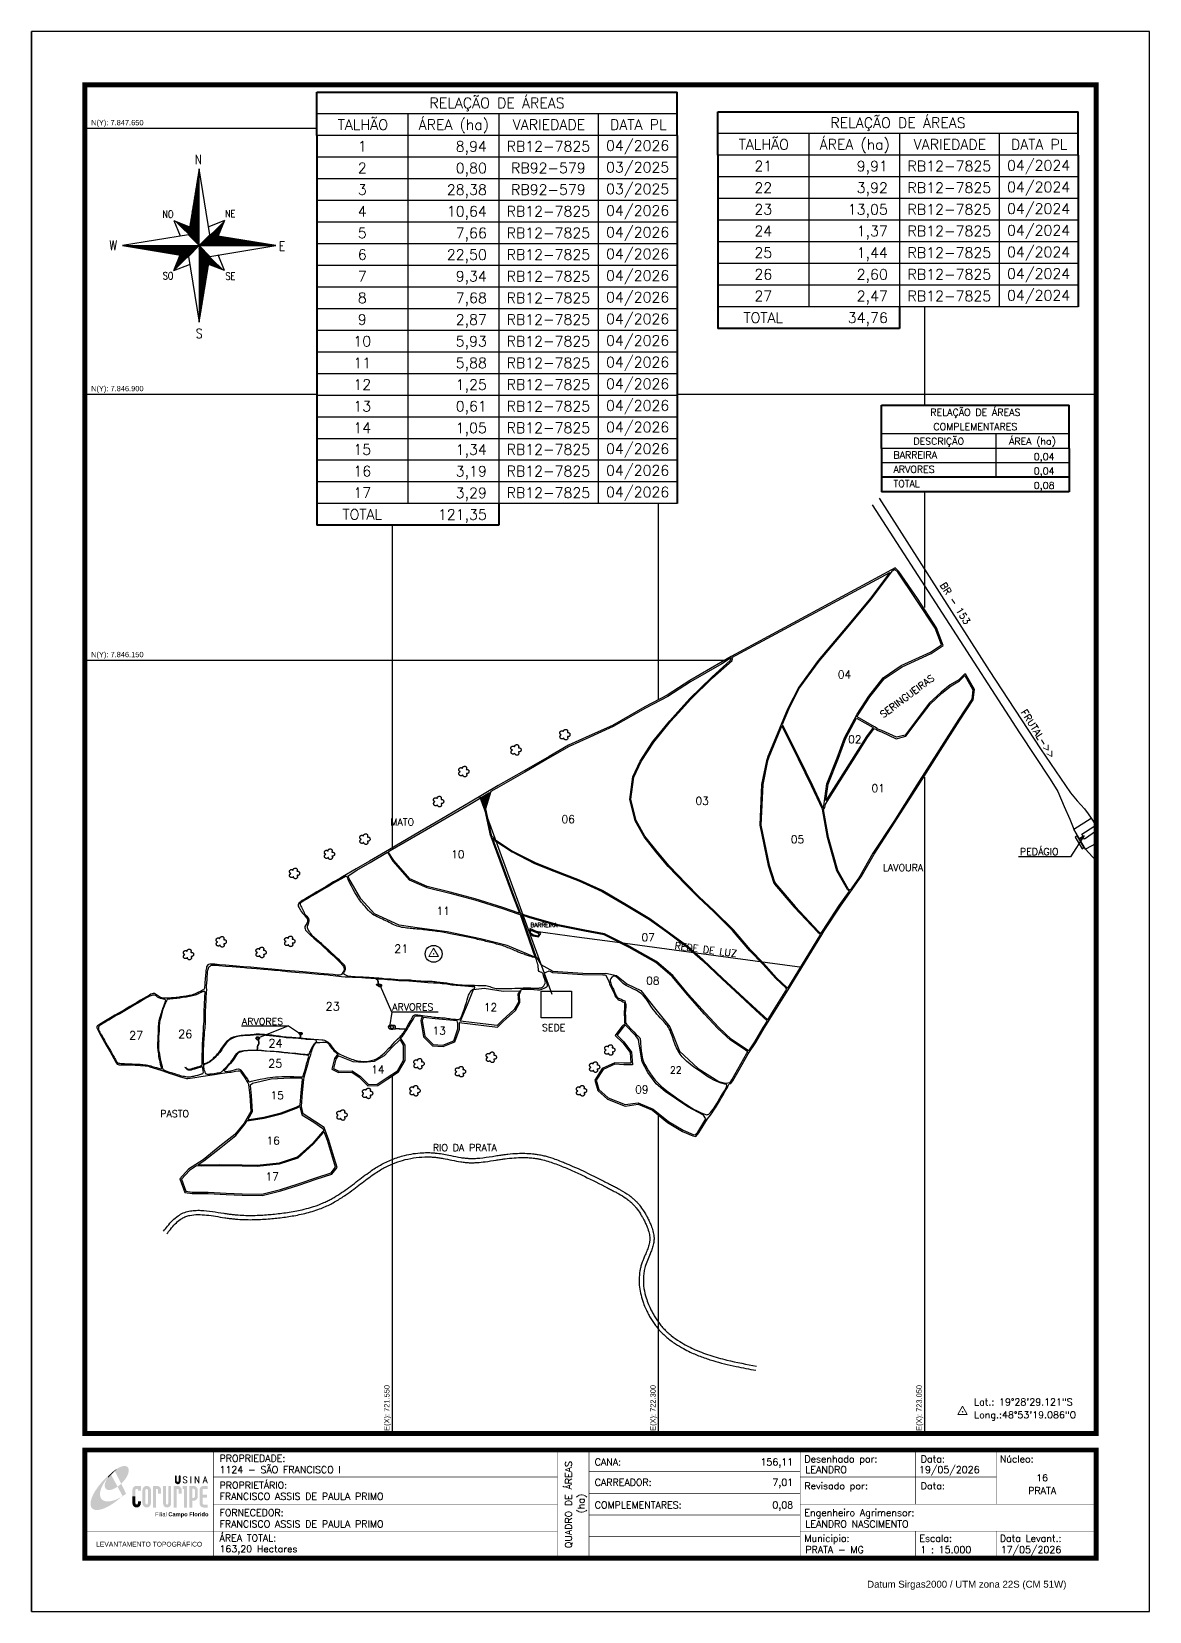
# Model space of a CAD drawing. Header units: millimetres. Extents: x 720489 to 723639, y 7843424 to 7847879.
import ezdxf
from ezdxf.enums import TextEntityAlignment as Align

# ---------------------------------------------------------------- set-up
doc = ezdxf.new("R2010")
doc.units = ezdxf.units.MM
for name, pattern in [('CONTINUO', [0]), ('HIDDEN', [0.375, 0.25, -0.125]), ('LIN0', [0])]:
    doc.linetypes.add(name, pattern=pattern)
for name, color, linetype in [('0114001123001', 5, 'Continuous'), ('0114001123002', 5, 'Continuous'), ('0114001123003', 5, 'Continuous'), ('0114001123004', 5, 'Continuous'), ('0114001123005', 5, 'Continuous'), ('0114001123006', 5, 'Continuous'), ('0114001123007', 5, 'Continuous'), ('0114001123008', 5, 'Continuous'), ('0114001123009', 5, 'Continuous'), ('0114001123010', 5, 'Continuous'), ('0114001123011', 5, 'Continuous'), ('0114001123014', 5, 'Continuous'), ('0114001123015', 5, 'Continuous'), ('0114001123016', 5, 'Continuous'), ('0114001123017', 5, 'Continuous'), ('0114001124', 1, 'Continuous'), ('0114001124023', 5, 'Continuous'), ('Cana_Plantio', 7, 'Continuous'), ("CURSOS_D'ÁGUA", 4, 'Continuous'), ('ESTRADA', 1, 'HIDDEN'), ('MALHA', 8, 'Continuous'), ('MARGEM', 5, 'Continuous'), ('MATO', 3, 'Continuous'), ('QUADRO_DE_AREAS_CANA_ANTIGA', 7, 'Continuous'), ('QUADRO_DE_AREAS_COMPLEMENTARES', 7, 'Continuous'), ('REDE_DE_LUZ', 6, 'Continuous'), ('SEDE', 7, 'Continuous'), ('SETA_NORTE', 3, 'Continuous'), ('TEXTO', 7, 'Continuous'), ('TG', 7, 'LIN0')]:
    doc.layers.add(name, color=color, linetype=linetype)
for name, color, linetype, lineweight in [('0114001123012', 5, 'Continuous', 25), ('0114001123013', 5, 'Continuous', 25), ('0114001124021', 5, 'Continuous', 25), ('0114001124022', 5, 'Continuous', 25), ('0114001124024', 5, 'Continuous', 25), ('0114001124025', 5, 'Continuous', 25), ('0114001124026', 5, 'Continuous', 25), ('0114001124027', 5, 'Continuous', 25), ('ARVORES', 3, 'Continuous', 25)]:
    doc.layers.add(name, color=color, linetype=linetype, lineweight=lineweight)
doc.styles.add('ARIAL', font='arial.ttf')
doc.styles.add('marcelo', font='arial.ttf')
doc.styles.add('ROMANS', font='romans')
doc.styles.add('Simplex', font='simplex.shx')
doc.styles.get("Standard").update_dxf_attribs({"font": 'arial.ttf'})

msp = doc.modelspace()

# ---------------------------------------------------------------- texts
at = {"layer": 'MALHA'}
for s, p in [('N(Y): 7.847.650', (720657, 7847610.7, -656.7)), ('N(Y): 7.846.900', (720657, 7846860.7, -656.7)), ('N(Y): 7.846.150', (720657, 7846110.7, -656.7))]:
    msp.add_text(s, height=15, dxfattribs=at).set_placement(p, align=Align.BOTTOM_LEFT)
for s, p in [('E(X): 721.550', (721502.5, 7843933.5, -656.7)), ('E(X): 722.300', (722252.5, 7843933.5, -656.7)), ('E(X): 723.050', (723002.5, 7843933.5, -656.7))]:
    msp.add_text(s, height=15, rotation=90, dxfattribs=at).set_placement(p, align=Align.BOTTOM_LEFT)
at = {"layer": 'MARGEM', "color": 7, "linetype": 'Continuous', "lineweight": 9}
for s, style, p in [('PROPRIEDADE:', 'Simplex', (721019, 7843865.6, -656.7)), ('Desenhado por:', 'Simplex', (722667.3, 7843864.1, -656.7)), ('Data:', 'Simplex', (722995.3, 7843864.1, -656.7)), ('Núcleo:', 'Simplex', (723218, 7843864.1, -656.7)), ('PROPRIETÁRIO:', 'Simplex', (721019, 7843790.1, -656.7)), ('Revisado por:', 'Simplex', (722667.3, 7843788.2, -656.7)), ('Data:', 'Simplex', (722995.3, 7843788.2, -656.7)), ('FORNECEDOR:', 'Simplex', (721019, 7843712.3, -656.7)), ('Engenheiro Agrimensor:', 'Simplex', (722667.3, 7843712.3, -656.7)), ('ÁREA TOTAL:', 'Simplex', (721019, 7843641.3, -656.7)), ('Municipio:', 'Simplex', (722667.3, 7843640.1, -656.7)), ('Escala:', 'Simplex', (722991.4, 7843640.1, -656.7)), ('Data Levant.:', 'Simplex', (723218, 7843640.1, -656.7)), ('Datum Sirgas2000 / UTM zona 22S (CM 51W)', 'marcelo', (722844, 7843510.8, -656.7))]:
    msp.add_text(s, height=19.5, dxfattribs=dict(at, style=style)).set_placement(p, align=Align.TOP_LEFT)
at = {"layer": 'MARGEM', "color": 7, "linetype": 'Continuous', "style": 'Simplex'}
for s, p in [('1124 - SÃO FRANCISCO I', (721019, 7843833.8, -656.7)), ('CANA:', (722076.4, 7843855.5, -656.7)), ('LEANDRO', (722669.9, 7843833.8, -656.7)), ('19/05/2026', (722990.4, 7843833.8, -656.7)), ('CARREADOR:', (722076.4, 7843797.8, -656.7)), ('FRANCISCO ASSIS DE PAULA PRIMO', (721019, 7843758.3, -656.7)), ('COMPLEMENTARES:', (722076.4, 7843734.2, -656.7)), ('FRANCISCO ASSIS DE PAULA PRIMO', (721019, 7843680.5, -656.7)), ('LEANDRO NASCIMENTO', (722669.9, 7843680.5, -656.7)), ('163,20 Hectares', (721019, 7843610.5, -656.7)), ('PRATA - MG', (722669.9, 7843608.3, -656.7)), ('1 : 15.000', (722993.9, 7843608.3, -656.7)), ('17/05/2026', (723220.6, 7843608.3, -656.7))]:
    msp.add_text(s, height=19.5, dxfattribs=at).set_placement(p, align=Align.TOP_LEFT)
for s, p in [('QUADRO DE ÁREAS', (722002.5, 7843725.4, -656.7)), ('(ha)', (722038.1, 7843728.4, -656.7))]:
    msp.add_text(s, height=19.5, rotation=90, dxfattribs=at).set_placement(p, align=Align.MIDDLE_CENTER)
for s, p in [('156,11', (722635.5, 7843855.5, -656.7)), ('7,01', (722635.5, 7843797.8, -656.7)), ('0,08', (722635.5, 7843734.2, -656.7))]:
    msp.add_text(s, height=19.5, dxfattribs=at).set_placement(p, align=Align.TOP_RIGHT)
for s, p in [('16', (723337.2, 7843801.1, -656.7)), ('PRATA', (723337.2, 7843765.1, -656.7))]:
    msp.add_text(s, height=19.5, dxfattribs=at).set_placement(p, align=Align.MIDDLE_CENTER)
at = {"layer": 'MARGEM', "color": 7, "linetype": 'ByBlock'}
msp.add_text('LEVANTAMENTO TOPOGRÁFICO', height=13.5, dxfattribs=at).set_placement((720820.7, 7843613.9, -656.7), align=Align.MIDDLE_CENTER)
at = {"layer": 'QUADRO_DE_AREAS_CANA_ANTIGA', "linetype": 'Continuous', "style": 'Simplex'}
for s, height, p in [('RELAÇÃO DE ÁREAS', 29.25, (721801.1, 7847678)), ('TALHÃO', 29.25, (721423, 7847616.9)), ('ÁREA (ha)', 29.25, (721679.2, 7847616.9)), ('VARIEDADE', 29.25, (721947.4, 7847616.9)), ('DATA PL', 29.25, (722199, 7847616.9)), ('RELAÇÃO DE ÁREAS', 29.25, (722931, 7847622.3)), ('04/2026', 29.25, (722197.4, 7847557.8)), ('TALHÃO', 29.25, (722552.9, 7847561.2)), ('ÁREA (ha)', 29.25, (722809.1, 7847561.2)), ('VARIEDADE', 29.25, (723077.3, 7847561.2)), ('DATA PL', 29.25, (723328.9, 7847561.2)), ('1', 29.2, (721421.4, 7847555.8)), ('RB12-7825', 29.25, (721945.8, 7847555.8)), ('2', 29.2, (721421.4, 7847494.8)), ('RB92-579', 29.25, (721945.8, 7847494.8)), ('03/2025', 29.25, (722197.4, 7847496.8)), ('21', 29.25, (722551.3, 7847500.2)), ('RB12-7825', 29.25, (723075.7, 7847500.2)), ('04/2024', 29.25, (723327.3, 7847502.1)), ('3', 29.2, (721421.4, 7847433.7)), ('RB92-579', 29.25, (721945.8, 7847433.7)), ('03/2025', 29.25, (722197.4, 7847435.7)), ('22', 29.25, (722551.3, 7847439.1)), ('RB12-7825', 29.25, (723075.7, 7847439.1)), ('04/2024', 29.25, (723327.3, 7847441.1)), ('04/2026', 29.25, (722197.4, 7847374.6)), ('04/2024', 29.25, (723327.3, 7847380)), ('4', 29.2, (721421.4, 7847372.6)), ('RB12-7825', 29.25, (721945.8, 7847372.6)), ('23', 29.25, (722551.3, 7847378)), ('RB12-7825', 29.25, (723075.7, 7847378)), ('5', 29.2, (721421.4, 7847311.6)), ('RB12-7825', 29.25, (721945.8, 7847311.6)), ('04/2026', 29.25, (722197.4, 7847313.6)), ('24', 29.25, (722551.3, 7847317)), ('RB12-7825', 29.25, (723075.7, 7847317)), ('04/2024', 29.25, (723327.3, 7847318.9)), ('6', 29.2, (721421.4, 7847250.5)), ('RB12-7825', 29.25, (721945.8, 7847250.5)), ('04/2026', 29.25, (722197.4, 7847252.5)), ('25', 29.25, (722551.3, 7847255.9)), ('RB12-7825', 29.25, (723075.7, 7847255.9)), ('04/2024', 29.25, (723327.3, 7847257.9)), ('04/2024', 29.25, (723327.3, 7847196.8)), ('7', 29.2, (721421.4, 7847189.4)), ('RB12-7825', 29.25, (721945.8, 7847189.4)), ('04/2026', 29.25, (722197.4, 7847191.4)), ('26', 29.25, (722551.3, 7847194.8)), ('RB12-7825', 29.25, (723075.7, 7847194.8)), ('8', 29.2, (721421.4, 7847128.4)), ('RB12-7825', 29.25, (721945.8, 7847128.4)), ('04/2026', 29.25, (722197.4, 7847130.4)), ('27', 29.25, (722551.3, 7847133.8)), ('RB12-7825', 29.25, (723075.7, 7847133.8)), ('04/2024', 29.25, (723327.3, 7847135.7)), ('9', 29.2, (721421.4, 7847067.3)), ('RB12-7825', 29.25, (721945.8, 7847067.3)), ('04/2026', 29.25, (722197.4, 7847069.3)), ('TOTAL', 29.25, (722551.3, 7847072.7)), ('10', 29.25, (721421.4, 7847006.2)), ('RB12-7825', 29.25, (721945.8, 7847006.2)), ('04/2026', 29.25, (722197.4, 7847008.2)), ('11', 29.25, (721421.4, 7846945.2)), ('RB12-7825', 29.25, (721945.8, 7846945.2)), ('04/2026', 29.25, (722197.4, 7846947.2)), ('04/2026', 29.25, (722197.4, 7846886.1)), ('12', 29.25, (721421.4, 7846884.1)), ('RB12-7825', 29.25, (721945.8, 7846884.1)), ('13', 29.25, (721421.4, 7846823)), ('RB12-7825', 29.25, (721945.8, 7846823)), ('04/2026', 29.25, (722197.4, 7846825)), ('14', 29.25, (721421.4, 7846762)), ('RB12-7825', 29.25, (721945.8, 7846762)), ('04/2026', 29.25, (722197.4, 7846764)), ('15', 29.25, (721421.4, 7846700.9)), ('RB12-7825', 29.25, (721945.8, 7846700.9)), ('04/2026', 29.25, (722197.4, 7846702.9)), ('16', 29.25, (721421.4, 7846639.8)), ('RB12-7825', 29.25, (721945.8, 7846639.8)), ('04/2026', 29.25, (722197.4, 7846641.8)), ('17', 29.25, (721421.4, 7846578.8)), ('RB12-7825', 29.25, (721945.8, 7846578.8)), ('04/2026', 29.25, (722197.4, 7846580.8)), ('TOTAL', 29.25, (721421.4, 7846517.7))]:
    msp.add_text(s, height=height, dxfattribs=at).set_placement(p, align=Align.MIDDLE_CENTER)
for s, p in [('8,94', (721772.4, 7847541.1)), ('0,80', (721772.4, 7847480)), ('9,91', (722902.3, 7847485.4)), ('28,38', (721772.4, 7847418.9)), ('3,92', (722902.3, 7847424.3)), ('10,64', (721772.4, 7847357.9)), ('13,05', (722902.3, 7847363.2)), ('7,66', (721772.4, 7847296.8)), ('1,37', (722902.3, 7847302.2)), ('22,50', (721772.4, 7847235.7)), ('1,44', (722902.3, 7847241.1)), ('9,34', (721772.4, 7847174.7)), ('2,60', (722902.3, 7847180)), ('7,68', (721772.4, 7847113.6)), ('2,47', (722902.3, 7847119)), ('2,87', (721772.4, 7847052.5)), ('34,76', (722902.3, 7847057.9)), ('5,93', (721772.4, 7846991.5)), ('5,88', (721772.4, 7846930.4)), ('1,25', (721772.4, 7846869.3)), ('0,61', (721772.4, 7846808.3)), ('1,05', (721772.4, 7846747.2)), ('1,34', (721772.4, 7846686.1)), ('3,19', (721772.4, 7846625.1)), ('3,29', (721772.4, 7846564)), ('121,35', (721772.4, 7846502.9))]:
    msp.add_text(s, height=29.25, dxfattribs=at).set_placement(p, align=Align.RIGHT)
at = {"layer": 'QUADRO_DE_AREAS_COMPLEMENTARES', "linetype": 'Continuous', "style": 'Simplex'}
for s, p in [('RELAÇÃO DE ÁREAS', (723149.1, 7846805.8)), ('COMPLEMENTARES', (723149.1, 7846765)), ('DESCRIÇÃO', (723045.7, 7846724.3)), ('ÁREA (ha)', (723309.9, 7846724.3))]:
    msp.add_text(s, height=19.5, dxfattribs=at).set_placement(p, align=Align.MIDDLE_CENTER)
for s, height, p in [('BARREIRA', 19.5, (722918.2, 7846685.6)), ('ARVORES', 19.5, (722918.2, 7846644.9)), ('TOTAL', 19.5, (722918.2, 7846604.2)), ('BARREIRA', 12, (721895.3, 7845360, -656.7))]:
    msp.add_text(s, height=height, dxfattribs=at).set_placement(p, align=Align.MIDDLE_LEFT)
for s, p in [('0,04', (723372.2, 7846671.2)), ('0,04', (723372.2, 7846630.4)), ('0,08', (723372.2, 7846589.7))]:
    msp.add_text(s, height=19.5, dxfattribs=at).set_placement(p, align=Align.RIGHT)
at = {"layer": 'TEXTO', "linetype": 'Continuous', "style": 'Simplex'}
for s, rotation, p in [('BR - 153', 302.2248, (723048.4, 7846318.6, -656.7)), ('SERINGUEIRAS', 36.7629, (722889.4, 7845942.8, -656.7)), ('FRUTAL->>', 302.2248, (723276.6, 7845959.8, -656.7)), ('REDE DE LUZ', 352.5367, (722300.6, 7845292.4, -656.7))]:
    msp.add_text(s, height=19.5, rotation=rotation, dxfattribs=at).set_placement(p)
for s, height, p in [('04', 22, (722761.5, 7846055.4, -656.7)), ('02', 22, (722790.5, 7845872.4, -656.7)), ('01', 22, (722856.7, 7845734.7, -656.7)), ('03', 22, (722360.2, 7845699, -656.7)), ('MATO', 19.5, (721500.5, 7845641, -656.7)), ('06', 22, (721982.6, 7845647.4, -656.7)), ('05', 22, (722629.1, 7845590.4, -656.7)), ('10', 22, (721671.9, 7845548.1, -656.7)), ('PEDÁGIO', 19.5, (723274.7, 7845556.8, -656.7)), ('LAVOURA', 19.5, (722888.4, 7845511.6, -656.7)), ('11', 22, (721630, 7845388.9, -656.7)), ('21', 23.4, (721511.3, 7845281.3, -656.7)), ('07', 22, (722208.4, 7845314.3, -656.7)), ('08', 22, (722220.9, 7845191.8, -656.7)), ('23', 23.4, (721317.9, 7845118.9, -656.7)), ('12', 22, (721764.1, 7845117.2, -656.7)), ('SEDE', 19.5, (721927.6, 7845060.9, -656.7)), ('27', 23.4, (720764, 7845036.8, -656.7)), ('26', 23.4, (720902.3, 7845040.9, -656.7)), ('24', 23.4, (721156.8, 7845015, -656.7)), ('13', 22, (721619.3, 7845051.2, -656.7)), ('25', 23.4, (721156, 7844957.8, -656.7)), ('14', 22, (721446.4, 7844941.6, -656.7)), ('22', 19.5, (722288.1, 7844941.1, -656.7)), ('09', 22, (722190.2, 7844885.1, -656.7)), ('15', 22, (721162.5, 7844868.6, -656.7)), ('PASTO', 19.5, (720851.9, 7844818.2, -656.7)), ('16', 22, (721151.3, 7844740.8, -656.7)), ('RIO DA PRATA', 19.5, (721620.1, 7844722.1, -656.7)), ('17', 22, (721148.5, 7844639.7, -656.7))]:
    msp.add_text(s, height=height, dxfattribs=at).set_placement(p)
for p in [(721505.6, 7845113.2), (721082.2, 7845072.3)]:
    msp.add_text('ARVORES', height=19.5, dxfattribs=at).set_placement(p, align=Align.BOTTOM_LEFT)
at = {"layer": 'TEXTO', "linetype": 'ByBlock', "style": 'Simplex'}
for s, p in [('Lat.: 19°28\'29.121"S', (723145.6, 7844005.2, 328.5)), ('Long.:48°53\'19.086"O', (723145.6, 7843968.9, 328.5))]:
    msp.add_text(s, height=19.5, dxfattribs=at).set_placement(p)

# ---------------------------------------------------------------- blocks, each defined once
blk = doc.blocks.new('mato')
at = {"layer": 'MATO', "color": 94, "linetype": 'CONTINUO'}
blk.add_lwpolyline([(734601.6, 7824194.7), (734600.8, 7824194.1), (734600, 7824193.3), (734599.1, 7824192.6), (734598, 7824192.3), (734596.9, 7824192.2), (734595.8, 7824192.2), (734594.9, 7824192.4), (734594.2, 7824192.7), (734593.5, 7824193.1), (734592.9, 7824193.6), (734592.3, 7824194.1), (734591.8, 7824194.7), (734591.5, 7824195.3), (734591.3, 7824195.9), (734591.2, 7824196.6), (734591, 7824197.5), (734591, 7824198.4), (734591, 7824199.3), (734591.2, 7824200), (734591.5, 7824200.5), (734591.9, 7824201), (734592.1, 7824201.5), (734592.4, 7824201.9), (734592.8, 7824202.3), (734594.2, 7824203.2), (734594.7, 7824203.6), (734594.5, 7824203.7), (734593.5, 7824204), (734593.1, 7824204.2), (734592.7, 7824204.5), (734592.3, 7824204.9), (734591.8, 7824205.6), (734591.3, 7824206.3), (734590.9, 7824207.1), (734590.7, 7824208), (734590.6, 7824208.8), (734590.7, 7824209.7), (734590.9, 7824210.7), (734591.3, 7824211.6), (734591.7, 7824212.4), (734592, 7824212.8), (734592.3, 7824213.1), (734592.7, 7824213.4), (734593.3, 7824213.8), (734593.9, 7824214.2), (734594.6, 7824214.5), (734595.3, 7824214.7), (734596, 7824214.8), (734596.6, 7824214.8), (734597.2, 7824214.8), (734597.8, 7824214.7), (734598.2, 7824214.6), (734598.7, 7824214.4), (734599.1, 7824214.3), (734599.5, 7824214), (734600, 7824213.4), (734600.5, 7824213), (734600.9, 7824212.8), (734601.1, 7824213.4), (734601.2, 7824214.2), (734601.3, 7824215.1), (734601.4, 7824215.5), (734601.5, 7824215.8), (734602, 7824216.5), (734602.3, 7824217), (734602.7, 7824217.4), (734603.2, 7824217.6), (734603.7, 7824217.8), (734604.3, 7824218), (734605.3, 7824218.4), (734605.8, 7824218.6), (734606.3, 7824218.7), (734606.9, 7824218.8), (734607.5, 7824218.8), (734608, 7824218.8), (734608.6, 7824218.7), (734609.1, 7824218.6), (734609.5, 7824218.4), (734610, 7824218.1), (734610.4, 7824217.9), (734610.7, 7824217.6), (734611, 7824217.2), (734611.3, 7824216.8), (734611.7, 7824216.3), (734611.9, 7824215.7), (734612.2, 7824215.1), (734612.4, 7824214.6), (734612.5, 7824214), (734612.5, 7824213.3), (734612.2, 7824212.1), (734611.9, 7824210.9), (734611.7, 7824210), (734612.4, 7824209.8), (734613.2, 7824209.9), (734614.1, 7824210), (734614.7, 7824209.9), (734615.4, 7824209.8), (734616, 7824209.5), (734616.6, 7824209.1), (734617.3, 7824208.6), (734617.8, 7824208.1), (734618.2, 7824207.9), (734618.6, 7824207.5), (734618.8, 7824207), (734619, 7824205.5), (734619.1, 7824203.9), (734619.1, 7824202.4), (734618.8, 7824201.5), (734618.4, 7824200.9), (734618, 7824200.3), (734617.5, 7824199.8), (734617, 7824199.3), (734616.5, 7824199), (734615.7, 7824198.7), (734614.9, 7824198.5), (734614.1, 7824198.3), (734613.3, 7824198.6), (734612.6, 7824198.7), (734612.1, 7824198.5), (734612.3, 7824197.3), (734613.2, 7824194.3), (734613.1, 7824193.5), (734613, 7824192.9), (734612.3, 7824191.8), (734611.9, 7824191.2), (734611.4, 7824190.7), (734611, 7824190.3), (734610.6, 7824189.9), (734610.1, 7824189.6), (734609.5, 7824189.4), (734608.8, 7824189.2), (734608.2, 7824189.2), (734607.5, 7824189.1), (734606.8, 7824189.2), (734605.7, 7824189.3), (734605.3, 7824189.5), (734604.8, 7824189.7), (734604.2, 7824190.1), (734603.7, 7824190.7), (734603.2, 7824191.3), (734602.7, 7824191.7), (734602.3, 7824192.2), (734602, 7824192.7), (734601.9, 7824194.3), (734601.7, 7824195)], dxfattribs=at)
blk = doc.blocks.new('A$C78F83FB3')
at = {"layer": 'MARGEM'}
h = blk.add_hatch(color=20, dxfattribs=at)
edge = h.paths.add_edge_path()
edge.add_ellipse((19.49, 23.77), major_axis=(-6.68, -6.67), ratio=0.469426, start_angle=292.73277, end_angle=601.25787)
edge.add_ellipse((22.83, 22.05), major_axis=(12.64, 11.29), ratio=0.457614, start_angle=79.90686, end_angle=107.91393)
edge = h.paths.add_edge_path()
edge.add_ellipse((18.28, 18.7), major_axis=(13.95, 13.59), ratio=0.386848, start_angle=63.96117, end_angle=264.59932)
edge.add_ellipse((22.83, 22.05), major_axis=(12.64, 11.29), ratio=0.457614, start_angle=107.91393, end_angle=245.11815, ccw=False)
edge.add_ellipse((19.49, 23.77), major_axis=(-6.68, -6.67), ratio=0.469426, start_angle=241.25787, end_angle=292.73277, ccw=False)
for color, points in [(20, [(15.46, 26.12), (14.17, 24.81), (14.06, 24.24), (14.39, 23.97), (14.67, 24.54), (19.47, 29.32), (18.48, 28.66), (17.31, 27.78)]), (7, [(58.42, 24.9), (57.9, 24.9), (57.9, 21.73, -0.414214), (57.15, 20.98), (56.84, 20.98, -0.414214), (56.09, 21.73), (56.09, 24.9), (55.57, 24.9), (55.57, 21.73, 0.414214), (56.84, 20.46), (57.15, 20.46, 0.414214), (58.42, 21.73)]), (7, [(61.7, 24.9), (61.23, 24.9, 0.396318), (60.04, 23.78), (60.04, 23.72, 0.151912), (60.39, 22.97), (60.46, 22.92), (62.18, 22), (62.85, 21.83, 0.12407), (62.51, 22.42), (60.75, 23.36, -0.13192), (60.56, 23.77, -0.385578), (61.23, 24.37), (61.7, 24.37, -0.414214), (62.37, 23.7), (62.89, 23.7, 0.414214)]), (7, [(62.37, 23.7), (62.89, 23.7, 0.414214), (61.7, 24.9), (61.23, 24.9, 0.396318), (60.04, 23.78), (60.04, 23.72, 0.151912), (60.39, 22.97), (60.46, 22.92), (62.18, 22), (62.18, 22, -0.131921), (62.37, 21.59, -0.385578), (61.7, 20.98), (61.23, 20.98, -0.414214), (60.56, 21.65), (60.04, 21.65, 0.414214), (61.23, 20.46), (61.7, 20.46, 0.402546), (62.89, 21.61, 0.165292), (62.51, 22.42), (60.75, 23.36, -0.13192), (60.56, 23.77, -0.385578), (61.23, 24.37), (61.7, 24.37, -0.414214)]), (7, [(30.97, 12.46), (29.13, 12.46), (29.13, 8.21, 1), (34.29, 8.21), (34.29, 9.41), (32.45, 9.41), (32.45, 8.21, -1), (30.97, 8.21)])]:
    blk.add_hatch(color=color, dxfattribs=at).paths.add_polyline_path(points)
h = blk.add_hatch(color=7, dxfattribs=at)
h.paths.add_polyline_path([(65.24, 24.9), (64.72, 24.9), (64.72, 20.46), (65.24, 20.46)])
h.paths.add_polyline_path([(67.38, 20.46), (67.9, 20.46), (67.9, 23.74), (69.74, 20.46), (70.23, 20.46), (70.23, 24.9), (69.71, 24.9), (69.71, 21.58), (67.85, 24.9), (67.38, 24.9)])
h.paths.add_polyline_path([(72.17, 20.46), (72.72, 20.46), (73.14, 21.73), (74.49, 21.73), (74.9, 20.46), (75.45, 20.46), (74, 24.9), (73.62, 24.9)])
h.paths.add_polyline_path([(73.81, 23.8), (74.32, 22.25), (73.31, 22.25)], flags=16)
h = blk.add_hatch(color=7, dxfattribs=at)
h.paths.add_polyline_path([(31.71, 18.93, 0.414214), (29.13, 16.35), (29.13, 12.46), (30.97, 12.46), (30.97, 16.35, -0.414214), (31.71, 17.09), (32.45, 17.09), (32.45, 16.02), (34.29, 16.02), (34.29, 18.93)])
h.paths.add_polyline_path([(44.15, 17.09, -0.414214), (44.89, 16.35), (44.89, 14.1), (46.72, 14.1), (46.72, 16.17, 0.433937), (44.15, 18.93), (41.77, 18.93), (41.77, 12.46), (43.61, 12.46), (43.61, 17.09)])
h.paths.add_polyline_path([(43.61, 12.46), (41.77, 12.46), (41.77, 5.62), (43.61, 5.62)])
h.paths.add_polyline_path([(47.92, 12.46), (49.75, 12.46), (49.75, 18.93), (47.92, 18.93)])
h.paths.add_polyline_path([(52.91, 18.93), (51.08, 18.93), (51.08, 12.46), (52.91, 12.46)])
h.paths.add_polyline_path([(51.08, 8.12, -1), (49.75, 8.12), (49.75, 12.46), (47.92, 12.46), (47.92, 8.12, 1), (52.91, 8.12), (52.91, 12.46), (51.08, 12.46)])
h.paths.add_polyline_path([(54.41, 12.46), (56.25, 12.46), (56.25, 17.09), (56.79, 17.09, -0.414214), (57.53, 16.35), (57.53, 14.1), (59.36, 14.1), (59.36, 16.17, 0.433937), (56.79, 18.93), (54.41, 18.93)])
h.paths.add_polyline_path([(56.25, 12.46), (54.41, 12.46), (54.41, 5.62), (56.25, 5.62)])
h.paths.add_polyline_path([(60.73, 12.46), (62.58, 12.46), (62.58, 18.93), (60.02, 18.93), (60.02, 17.08), (60.73, 17.08)])
h.paths.add_polyline_path([(62.58, 12.46), (60.73, 12.46), (60.73, 5.62), (62.58, 5.62)])
h.paths.add_polyline_path([(64.06, 12.46), (65.82, 12.46), (65.82, 17.17), (66.66, 17.17, -0.450417), (67.48, 16.25), (67.48, 12.46), (69.24, 12.46, 0.002307), (69.24, 12.48, 0.005282), (69.23, 12.54, -0.000938), (69.23, 12.53), (69.23, 16.17, 0.433937), (66.66, 18.93), (64.06, 18.93)])
h.paths.add_polyline_path([(64.06, 5.62), (65.82, 5.62), (65.82, 9.77), (66.66, 9.77, 0.426056), (69.24, 12.46), (67.48, 12.46), (67.48, 12.45, -0.450417), (66.66, 11.53), (65.82, 11.53), (65.82, 12.46), (64.06, 12.46)])
h.paths.add_polyline_path([(70.37, 12.46), (74.87, 12.46), (74.87, 13.44), (72.21, 13.44), (72.21, 16.35, -0.414214), (72.95, 17.09), (75.38, 17.09), (75.38, 18.93), (72.95, 18.93, 0.414214), (70.37, 16.35)])
h.paths.add_polyline_path([(72.21, 11.62), (74.87, 11.62), (74.87, 12.46), (70.37, 12.46), (70.37, 8.21, 0.414214), (72.95, 5.62), (75.38, 5.62), (75.38, 7.47), (72.95, 7.47, -0.414214), (72.21, 8.21)])
h = blk.add_hatch(color=7, dxfattribs=at)
h.paths.add_polyline_path([(35.29, 16.35), (35.29, 8.21, 1), (40.46, 8.21, 0.016978), (40.45, 8.38), (40.45, 16.17, 0.433937), (37.88, 18.93), (37.87, 18.93, 0.41391)])
h.paths.add_polyline_path([(38.62, 16.35), (38.62, 8.21, -1), (37.13, 8.21), (37.13, 16.35, -1)], flags=16)
at = {"layer": 'MARGEM', "color": 7}
blk.add_lwpolyline([(58.42, 24.9), (57.9, 24.9), (57.9, 21.73, -0.414214), (57.15, 20.98), (56.84, 20.98, -0.414214), (56.09, 21.73), (56.09, 24.9), (55.57, 24.9), (55.57, 21.73, 0.414214), (56.84, 20.46), (57.15, 20.46, 0.414214), (58.42, 21.73), (58.42, 24.9)], format="xyb", close=True, dxfattribs=at)
at = {"layer": 'MARGEM', "color": 252, "insert": (43.05, 2.72), "char_height": 2.5, "attachment_point": 1, "style": 'ARIAL'}
blk.add_mtext_dynamic_manual_height_columns('Filial {\\fArial|b1|i0|c0|p34;Campo Florido}', width=33.0271, gutter_width=2.46, heights=[2.95], dxfattribs=at)
blk = doc.blocks.new('A$C309442C0')
at = {"layer": 'SETA_NORTE', "linetype": 'Continuous'}
for points in [[(73.5, 97.4), (74.7, 104.9), (60, 110.8)], [(93.8, 97.4), (101.4, 96.2), (107.3, 110.8)], [(73.5, 77), (65.9, 78.3), (60, 63.6)], [(93.8, 77), (92.6, 69.5), (107.3, 63.6)]]:
    blk.add_hatch(color=256, dxfattribs=at).paths.add_polyline_path(points)
for p, q in [((81.6, 146.8), (83.7, 148.9)), ((81.7, 147.6), (83.7, 149.5)), ((81.8, 148.3), (83.7, 150.1)), ((82, 149.1), (83.7, 150.8)), ((82.1, 149.9), (83.7, 151.4)), ((82.2, 150.6), (83.7, 152.1)), ((82.3, 151.4), (83.7, 152.7)), ((82.5, 152.2), (83.7, 153.3)), ((82.6, 152.9), (83.7, 154)), ((82.7, 153.7), (83.7, 154.6)), ((82.9, 154.4), (83.7, 155.2)), ((83, 155.2), (83.7, 155.9)), ((83.1, 156), (83.7, 156.5)), ((83.2, 156.7), (83.7, 157.2)), ((83.4, 157.5), (83.7, 157.8)), ((83.5, 158.3), (83.7, 158.4)), ((83.6, 159), (83.7, 159.1)), ((78.7, 129.3), (83.7, 134.2)), ((78.8, 130), (83.7, 134.9)), ((79, 130.8), (83.7, 135.5)), ((79.1, 131.6), (83.7, 136.1)), ((79.2, 132.3), (83.7, 136.8)), ((79.3, 133.1), (83.7, 137.4)), ((79.5, 133.8), (83.7, 138)), ((79.6, 134.6), (83.7, 138.7)), ((79.7, 135.4), (83.7, 139.3)), ((79.8, 136.1), (83.7, 140)), ((80, 136.9), (83.7, 140.6)), ((80.1, 137.7), (83.7, 141.2)), ((80.2, 138.4), (83.7, 141.9)), ((80.3, 139.2), (83.7, 142.5)), ((80.5, 139.9), (83.7, 143.1)), ((80.6, 140.7), (83.7, 143.8)), ((80.7, 141.5), (83.7, 144.4)), ((80.8, 142.2), (83.7, 145)), ((81, 143), (83.7, 145.7)), ((81.1, 143.8), (83.7, 146.3)), ((81.2, 144.5), (83.7, 147)), ((81.3, 145.3), (83.7, 147.6)), ((81.5, 146.1), (83.7, 148.2)), ((75.7, 111), (83.7, 118.9)), ((75.8, 111.7), (83.7, 119.6)), ((75.9, 112.5), (83.7, 120.2)), ((76.1, 113.3), (83.7, 120.8)), ((76.2, 114), (83.7, 121.5)), ((76.3, 114.8), (83.7, 122.1)), ((76.4, 115.5), (83.7, 122.8)), ((76.6, 116.3), (83.7, 123.4)), ((76.7, 117.1), (83.7, 124)), ((76.8, 117.8), (83.7, 124.7)), ((76.9, 118.6), (83.7, 125.3)), ((77.1, 119.4), (83.7, 125.9)), ((77.2, 120.1), (83.7, 126.6)), ((77.3, 120.9), (83.7, 127.2)), ((77.4, 121.6), (83.7, 127.8)), ((77.6, 122.4), (83.7, 128.5)), ((77.7, 123.2), (83.7, 129.1)), ((77.8, 123.9), (83.7, 129.8)), ((78, 124.7), (83.7, 130.4)), ((78.1, 125.5), (83.7, 131)), ((78.2, 126.2), (83.7, 131.7)), ((78.3, 127), (83.7, 132.3)), ((78.5, 127.7), (83.7, 132.9)), ((78.6, 128.5), (83.7, 133.6)), ((60, 110.8), (74.7, 104.9)), ((60, 110.8), (65.9, 96.2)), ((73.5, 97.3), (83.7, 107.5)), ((73.6, 98), (83.7, 108.1)), ((73.7, 98.8), (83.7, 108.7)), ((73.8, 99.5), (83.7, 109.4)), ((73.8, 97), (83.7, 106.8)), ((73.9, 100.3), (83.7, 110)), ((74.1, 101.1), (83.7, 110.6)), ((74.2, 101.8), (83.7, 111.3)), ((74.2, 96.7), (83.7, 106.2)), ((74.3, 102.6), (83.7, 111.9)), ((74.4, 103.3), (83.7, 112.6)), ((74.5, 96.4), (83.7, 105.6)), ((74.6, 104.1), (83.7, 113.2)), ((74.7, 104.9), (83.7, 113.8)), ((74.8, 105.6), (83.7, 114.5)), ((74.8, 96.1), (83.7, 104.9)), ((74.9, 106.4), (83.7, 115.1)), ((75.1, 107.2), (83.7, 115.7)), ((75.1, 95.7), (83.7, 104.3)), ((75.2, 107.9), (83.7, 116.4)), ((75.3, 108.7), (83.7, 117)), ((75.4, 109.4), (83.7, 117.7)), ((75.6, 110.2), (83.7, 118.3)), ((107.3, 110.8), (92.6, 104.9)), ((107.3, 110.8), (101.4, 96.2)), ((75.4, 95.4), (83.7, 103.6)), ((75.8, 95.1), (83.7, 103)), ((76.1, 94.8), (83.7, 102.4)), ((76.4, 94.5), (83.7, 101.7)), ((76.7, 94.2), (83.7, 101.1)), ((77, 93.8), (83.7, 100.5)), ((77.4, 93.5), (83.7, 99.8)), ((77.7, 93.2), (83.7, 99.2)), ((78, 92.9), (83.7, 98.5)), ((78.3, 92.6), (83.7, 97.9)), ((78.6, 92.2), (83.7, 97.3)), ((78.9, 91.9), (83.7, 96.6)), ((79.3, 91.6), (83.7, 96)), ((79.6, 91.3), (83.7, 95.4)), ((79.9, 91), (83.7, 94.7)), ((80.2, 90.7), (83.7, 94.1)), ((80.5, 90.3), (83.7, 93.4)), ((80.9, 90), (83.7, 92.8)), ((81.2, 89.7), (83.7, 92.2)), ((81.5, 89.4), (83.7, 91.5)), ((81.8, 89.1), (83.7, 90.9)), ((82.1, 88.7), (83.7, 90.3)), ((82.4, 88.4), (83.7, 89.6)), ((83.8, 87.2), (94, 97.4)), ((84.4, 87.2), (94.5, 97.3)), ((85.1, 87.2), (95.1, 97.2)), ((85.7, 87.2), (95.6, 97.1)), ((86.3, 87.2), (96.2, 97)), ((87, 87.2), (96.7, 96.9)), ((87.6, 87.2), (97.2, 96.9)), ((88.3, 87.2), (97.8, 96.8)), ((88.9, 87.2), (98.3, 96.7)), ((89.5, 87.2), (98.9, 96.6)), ((90.2, 87.2), (99.4, 96.5)), ((90.8, 87.2), (100, 96.4)), ((91.4, 87.2), (100.5, 96.3)), ((92.1, 87.2), (101.1, 96.2)), ((92.7, 87.2), (101.6, 96.1)), ((93.4, 87.2), (102.2, 96)), ((94, 87.2), (102.7, 96)), ((94.6, 87.2), (103.3, 95.9)), ((95.3, 87.2), (103.8, 95.8)), ((95.9, 87.2), (104.4, 95.7)), ((96.5, 87.2), (104.9, 95.6)), ((97.2, 87.2), (105.5, 95.5)), ((97.8, 87.2), (106, 95.4)), ((98.4, 87.2), (106.5, 95.3)), ((99.1, 87.2), (107.1, 95.2)), ((99.7, 87.2), (107.6, 95.1)), ((100.4, 87.2), (108.2, 95.1)), ((101, 87.2), (108.7, 95)), ((101.6, 87.2), (109.3, 94.9)), ((102.3, 87.2), (109.8, 94.8)), ((102.9, 87.2), (110.4, 94.7)), ((103.5, 87.2), (110.9, 94.6)), ((104.2, 87.2), (111.5, 94.5)), ((104.8, 87.2), (112, 94.4)), ((105.5, 87.2), (112.6, 94.3)), ((106.1, 87.2), (113.1, 94.2)), ((106.7, 87.2), (113.7, 94.1)), ((107.4, 87.2), (114.2, 94.1)), ((108, 87.2), (114.8, 94)), ((108.6, 87.2), (115.3, 93.9)), ((109.3, 87.2), (115.8, 93.8)), ((109.9, 87.2), (116.4, 93.7)), ((110.6, 87.2), (116.9, 93.6)), ((111.2, 87.2), (117.5, 93.5)), ((111.8, 87.2), (118, 93.4)), ((112.5, 87.2), (118.6, 93.3)), ((113.1, 87.2), (119.1, 93.2)), ((113.7, 87.2), (119.7, 93.2)), ((114.4, 87.2), (120.2, 93.1)), ((115, 87.2), (120.8, 93)), ((115.6, 87.2), (121.3, 92.9)), ((116.3, 87.2), (121.9, 92.8)), ((116.9, 87.2), (122.4, 92.7)), ((117.6, 87.2), (123, 92.6)), ((118.2, 87.2), (123.5, 92.5)), ((118.8, 87.2), (124, 92.4)), ((119.5, 87.2), (124.6, 92.3)), ((120.1, 87.2), (125.1, 92.3)), ((120.7, 87.2), (125.7, 92.2)), ((121.4, 87.2), (126.2, 92.1)), ((122, 87.2), (126.8, 92)), ((122.7, 87.2), (127.3, 91.9)), ((123.3, 87.2), (127.9, 91.8)), ((123.9, 87.2), (128.4, 91.7)), ((124.6, 87.2), (129, 91.6)), ((125.2, 87.2), (129.5, 91.5)), ((125.8, 87.2), (130.1, 91.4)), ((126.5, 87.2), (130.6, 91.4)), ((127.1, 87.2), (131.2, 91.3)), ((127.8, 87.2), (131.7, 91.2)), ((128.4, 87.2), (132.3, 91.1)), ((129, 87.2), (132.8, 91)), ((129.7, 87.2), (133.3, 90.9)), ((130.3, 87.2), (133.9, 90.8)), ((130.9, 87.2), (134.4, 90.7)), ((131.6, 87.2), (135, 90.6)), ((132.2, 87.2), (135.5, 90.5)), ((132.8, 87.2), (136.1, 90.5)), ((133.5, 87.2), (136.6, 90.4)), ((134.1, 87.2), (137.2, 90.3)), ((134.8, 87.2), (137.7, 90.2)), ((135.4, 87.2), (138.3, 90.1)), ((136, 87.2), (138.8, 90)), ((136.7, 87.2), (139.4, 89.9)), ((137.3, 87.2), (139.9, 89.8)), ((137.9, 87.2), (140.5, 89.7)), ((138.6, 87.2), (141, 89.6)), ((139.2, 87.2), (141.6, 89.6)), ((139.9, 87.2), (142.1, 89.5)), ((140.5, 87.2), (142.6, 89.4)), ((141.1, 87.2), (143.2, 89.3)), ((141.8, 87.2), (143.7, 89.2)), ((142.4, 87.2), (144.3, 89.1)), ((11.8, 87.2), (11.8, 87.2)), ((12.3, 87.1), (12.4, 87.2)), ((12.9, 87), (13.1, 87.2)), ((13.4, 86.9), (13.7, 87.2)), ((14, 86.8), (14.4, 87.2)), ((14.5, 86.7), (15, 87.2)), ((15.1, 86.6), (15.6, 87.2)), ((15.6, 86.6), (16.3, 87.2)), ((16.2, 86.5), (16.9, 87.2)), ((16.7, 86.4), (17.5, 87.2)), ((17.2, 86.3), (18.2, 87.2)), ((17.8, 86.2), (18.8, 87.2)), ((18.3, 86.1), (19.5, 87.2)), ((18.9, 86), (20.1, 87.2)), ((19.4, 85.9), (20.7, 87.2)), ((20, 85.8), (21.4, 87.2)), ((20.5, 85.7), (22, 87.2)), ((21.1, 85.7), (22.6, 87.2)), ((21.6, 85.6), (23.3, 87.2)), ((22.2, 85.5), (23.9, 87.2)), ((22.7, 85.4), (24.6, 87.2)), ((23.3, 85.3), (25.2, 87.2)), ((23.8, 85.2), (25.8, 87.2)), ((24.4, 85.1), (26.5, 87.2)), ((24.9, 85), (27.1, 87.2)), ((25.5, 84.9), (27.7, 87.2)), ((26, 84.8), (28.4, 87.2)), ((26.5, 84.8), (29, 87.2)), ((27.1, 84.7), (29.6, 87.2)), ((27.6, 84.6), (30.3, 87.2)), ((28.2, 84.5), (30.9, 87.2)), ((28.7, 84.4), (31.6, 87.2)), ((29.3, 84.3), (32.2, 87.2)), ((29.8, 84.2), (32.8, 87.2)), ((30.4, 84.1), (33.5, 87.2)), ((30.9, 84), (34.1, 87.2)), ((31.5, 83.9), (34.7, 87.2)), ((32, 83.9), (35.4, 87.2)), ((32.6, 83.8), (36, 87.2)), ((33.1, 83.7), (36.7, 87.2)), ((33.7, 83.6), (37.3, 87.2)), ((34.2, 83.5), (37.9, 87.2)), ((34.7, 83.4), (38.6, 87.2)), ((35.3, 83.3), (39.2, 87.2)), ((35.8, 83.2), (39.8, 87.2)), ((36.4, 83.1), (40.5, 87.2)), ((36.9, 83), (41.1, 87.2)), ((37.5, 83), (41.8, 87.2)), ((38, 82.9), (42.4, 87.2)), ((38.6, 82.8), (43, 87.2)), ((39.1, 82.7), (43.7, 87.2)), ((39.7, 82.6), (44.3, 87.2)), ((40.2, 82.5), (44.9, 87.2)), ((40.8, 82.4), (45.6, 87.2)), ((41.3, 82.3), (46.2, 87.2)), ((41.9, 82.2), (46.8, 87.2)), ((42.4, 82.1), (47.5, 87.2)), ((43, 82.1), (48.1, 87.2)), ((43.5, 82), (48.8, 87.2)), ((44, 81.9), (49.4, 87.2)), ((44.6, 81.8), (50, 87.2)), ((45.1, 81.7), (50.7, 87.2)), ((45.7, 81.6), (51.3, 87.2)), ((46.2, 81.5), (51.9, 87.2)), ((46.8, 81.4), (52.6, 87.2)), ((47.3, 81.3), (53.2, 87.2)), ((47.9, 81.2), (53.9, 87.2)), ((48.4, 81.2), (54.5, 87.2)), ((49, 81.1), (55.1, 87.2)), ((49.5, 81), (55.8, 87.2)), ((50.1, 80.9), (56.4, 87.2)), ((50.6, 80.8), (57, 87.2)), ((51.2, 80.7), (57.7, 87.2)), ((51.7, 80.6), (58.3, 87.2)), ((52.3, 80.5), (59, 87.2)), ((52.8, 80.4), (59.6, 87.2)), ((53.3, 80.3), (60.2, 87.2)), ((53.9, 80.3), (60.9, 87.2)), ((54.4, 80.2), (61.5, 87.2)), ((55, 80.1), (62.1, 87.2)), ((55.5, 80), (62.8, 87.2)), ((56.1, 79.9), (63.4, 87.2)), ((56.6, 79.8), (64, 87.2)), ((57.2, 79.7), (64.7, 87.2)), ((57.7, 79.6), (65.3, 87.2)), ((58.3, 79.5), (66, 87.2)), ((58.8, 79.4), (66.6, 87.2)), ((59.4, 79.4), (67.2, 87.2)), ((59.9, 79.3), (67.9, 87.2)), ((83.7, 87.2), (60, 63.6)), ((60, 63.6), (65.9, 78.3)), ((60.5, 79.2), (68.5, 87.2)), ((61, 79.1), (69.1, 87.2)), ((61.5, 79), (69.8, 87.2)), ((62.1, 78.9), (70.4, 87.2)), ((62.6, 78.8), (71.1, 87.2)), ((63.2, 78.7), (71.7, 87.2)), ((63.7, 78.6), (72.3, 87.2)), ((64.3, 78.5), (73, 87.2)), ((64.8, 78.4), (73.6, 87.2)), ((65.4, 78.4), (74.2, 87.2)), ((65.9, 78.3), (74.9, 87.2)), ((66.5, 78.2), (75.5, 87.2)), ((67, 78.1), (76.2, 87.2)), ((67.6, 78), (76.8, 87.2)), ((68.1, 77.9), (77.4, 87.2)), ((68.7, 77.8), (78.1, 87.2)), ((69.2, 77.7), (78.7, 87.2)), ((69.8, 77.6), (79.3, 87.2)), ((70.3, 77.5), (80, 87.2)), ((70.8, 77.5), (80.6, 87.2)), ((71.4, 77.4), (81.2, 87.2)), ((71.9, 77.3), (81.9, 87.2)), ((72.5, 77.2), (82.5, 87.2)), ((73, 77.1), (83.2, 87.2)), ((82.8, 88.1), (83.7, 89)), ((83.1, 87.8), (83.7, 88.4)), ((83.4, 87.5), (83.7, 87.7)), ((83.7, 87.1), (83.7, 87.1)), ((83.7, 86.4), (84, 86.8)), ((83.7, 85.8), (84.4, 86.5)), ((83.7, 85.2), (84.7, 86.2)), ((83.7, 84.5), (85, 85.9)), ((83.7, 83.9), (85.3, 85.6)), ((83.7, 83.3), (85.6, 85.2)), ((83.7, 82.6), (86, 84.9)), ((83.7, 82), (86.3, 84.6)), ((83.7, 81.3), (86.6, 84.3)), ((83.7, 80.7), (86.9, 84)), ((83.7, 80.1), (87.2, 83.6)), ((83.7, 79.4), (87.5, 83.3)), ((83.7, 78.8), (87.9, 83)), ((83.7, 78.2), (88.2, 82.7)), ((83.7, 77.5), (88.5, 82.4)), ((83.7, 76.9), (88.8, 82.1)), ((83.7, 76.2), (89.1, 81.7)), ((83.7, 75.6), (89.5, 81.4)), ((83.7, 75), (89.8, 81.1)), ((83.7, 74.3), (90.1, 80.8)), ((83.7, 73.7), (90.4, 80.5)), ((83.7, 73.1), (90.7, 80.1)), ((83.7, 72.4), (91, 79.8)), ((83.7, 71.8), (91.4, 79.5)), ((83.7, 71.2), (91.7, 79.2)), ((83.7, 70.5), (92, 78.9)), ((83.7, 69.9), (92.3, 78.5)), ((83.7, 69.2), (92.6, 78.2)), ((83.7, 68.6), (93, 77.9)), ((83.7, 68), (93.3, 77.6)), ((83.7, 67.3), (93.6, 77.3)), ((83.7, 66.7), (93.8, 76.9)), ((83.7, 66.1), (93.7, 76.1)), ((83.7, 65.4), (93.6, 75.3)), ((83.7, 64.8), (93.4, 74.6)), ((107.3, 63.6), (101.4, 78.3)), ((143, 87.2), (144.8, 89)), ((143.7, 87.2), (145.4, 88.9)), ((144.3, 87.2), (145.9, 88.8)), ((144.9, 87.2), (146.5, 88.7)), ((145.6, 87.2), (147, 88.7)), ((146.2, 87.2), (147.6, 88.6)), ((146.9, 87.2), (148.1, 88.5)), ((147.5, 87.2), (148.7, 88.4)), ((148.1, 87.2), (149.2, 88.3)), ((148.8, 87.2), (149.8, 88.2)), ((149.4, 87.2), (150.3, 88.1)), ((150, 87.2), (150.8, 88)), ((150.7, 87.2), (151.4, 87.9)), ((151.3, 87.2), (151.9, 87.8)), ((152, 87.2), (152.5, 87.8)), ((152.6, 87.2), (153, 87.7)), ((153.2, 87.2), (153.6, 87.6)), ((153.9, 87.2), (154.1, 87.5)), ((154.5, 87.2), (154.7, 87.4)), ((155.1, 87.2), (155.2, 87.3)), ((60, 63.6), (74.7, 69.5)), ((83.7, 64.1), (93.3, 73.8)), ((83.7, 63.5), (93.2, 73)), ((83.7, 62.9), (93.1, 72.3)), ((83.7, 62.2), (92.9, 71.5)), ((83.7, 61.6), (92.8, 70.8)), ((83.7, 61), (92.7, 70)), ((83.7, 60.3), (92.6, 69.2)), ((83.7, 59.7), (92.4, 68.5)), ((83.7, 59), (92.3, 67.7)), ((83.7, 58.4), (92.2, 66.9)), ((83.7, 57.8), (92.1, 66.2)), ((83.7, 57.1), (91.9, 65.4)), ((83.7, 56.5), (91.8, 64.7)), ((83.7, 55.9), (91.7, 63.9)), ((83.7, 55.2), (91.6, 63.1)), ((83.7, 54.6), (91.4, 62.4)), ((83.7, 54), (91.3, 61.6)), ((83.7, 53.3), (91.2, 60.8)), ((83.7, 52.7), (91.1, 60.1)), ((107.3, 63.6), (92.6, 69.5)), ((83.7, 52), (90.9, 59.3)), ((83.7, 51.4), (90.8, 58.6)), ((83.7, 50.8), (90.7, 57.8)), ((83.7, 50.1), (90.5, 57)), ((83.7, 49.5), (90.4, 56.3)), ((83.7, 48.9), (90.3, 55.5)), ((83.7, 48.2), (90.2, 54.7)), ((83.7, 47.6), (90, 54)), ((83.7, 46.9), (89.9, 53.2)), ((83.7, 46.3), (89.8, 52.5)), ((83.7, 45.7), (89.7, 51.7)), ((83.7, 45), (89.5, 50.9)), ((83.7, 44.4), (89.4, 50.2)), ((83.7, 43.8), (89.3, 49.4)), ((83.7, 43.1), (89.2, 48.6)), ((83.7, 42.5), (89, 47.9)), ((83.7, 41.8), (88.9, 47.1)), ((83.7, 41.2), (88.8, 46.3)), ((83.7, 40.6), (88.7, 45.6)), ((83.7, 39.9), (88.5, 44.8)), ((83.7, 39.3), (88.4, 44.1)), ((83.7, 38.7), (88.3, 43.3)), ((83.7, 38), (88.2, 42.5)), ((83.7, 37.4), (88, 41.8)), ((83.7, 36.8), (87.9, 41)), ((83.7, 36.1), (87.8, 40.2)), ((83.7, 35.5), (87.7, 39.5)), ((83.7, 34.8), (87.5, 38.7)), ((83.7, 34.2), (87.4, 38)), ((83.7, 33.6), (87.3, 37.2)), ((83.7, 32.9), (87.2, 36.4)), ((83.7, 32.3), (87, 35.7)), ((83.7, 31.7), (86.9, 34.9)), ((83.7, 31), (86.8, 34.1)), ((83.7, 30.4), (86.7, 33.4)), ((83.7, 29.7), (86.5, 32.6)), ((83.7, 29.1), (86.4, 31.9)), ((83.7, 28.5), (86.3, 31.1)), ((83.7, 27.8), (86.2, 30.3)), ((83.7, 27.2), (86, 29.6)), ((83.7, 26.6), (85.9, 28.8)), ((83.7, 25.9), (85.8, 28)), ((83.7, 25.3), (85.6, 27.3)), ((83.7, 24.6), (85.5, 26.5)), ((83.7, 24), (85.4, 25.8)), ((83.7, 23.4), (85.3, 25)), ((83.7, 22.7), (85.1, 24.2)), ((83.7, 22.1), (85, 23.5)), ((83.7, 21.5), (84.9, 22.7)), ((83.7, 20.8), (84.8, 21.9)), ((83.7, 20.2), (84.6, 21.2)), ((83.7, 19.6), (84.5, 20.4)), ((83.7, 18.9), (84.4, 19.7)), ((83.7, 18.3), (84.3, 18.9)), ((83.7, 17.6), (84.1, 18.1)), ((83.7, 17), (84, 17.4)), ((83.7, 16.4), (83.9, 16.6)), ((83.7, 15.7), (83.8, 15.8))]:
    blk.add_line(p, q, dxfattribs=at)
blk.add_lwpolyline([(93.8, 77), (155.7, 87.2), (93.8, 97.4), (83.7, 159.3), (73.5, 97.4), (11.6, 87.2), (73.5, 77), (83.7, 15.1)], close=True, dxfattribs=at)
for points in [[(83.7, 87.2), (83.7, 159.3)], [(83.7, 87.2), (73.5, 97.4)], [(83.7, 87.2), (93.8, 97.4)], [(11.6, 87.2), (155.7, 87.2)], [(83.7, 87.2), (73.5, 77)], [(83.7, 87.2), (93.8, 77)], [(83.7, 87.2), (83.7, 15.1)]]:
    blk.add_lwpolyline(points, dxfattribs=at)
at = {"layer": 'SETA_NORTE', "color": 7, "lineweight": 30, "style": 'ROMANS', "width": 0.8}
for s, height, p in [('N ', 8.94, (79.5, 163.6)), ('NO', 6.88, (49.1, 113.2)), ('NE', 6.87, (108, 113.7)), ('W', 8.94, (-0.7, 82.9)), ('E', 8.94, (158.6, 82.1)), ('SO', 6.88, (49.5, 55.3)), ('SE', 6.87, (108.3, 55)), ('S', 8.94, (80.6, 0))]:
    blk.add_text(s, height=height, dxfattribs=at).set_placement(p)

# ---------------------------------------------------------------- hatches: boundary and pattern name
at = {"layer": 'Cana_Plantio', "linetype": 'Continuous'}
h = msp.add_hatch(color=91, dxfattribs=at)
h.dxf.hatch_style = 1
h.paths.add_polyline_path([(721780, 7845733.7), (721754, 7845718.2), (721767.1, 7845682), (721765.9, 7845687.8)])

# ---------------------------------------------------------------- linework, layer by layer
msp.add_lwpolyline([(721895.5, 7845337.5), (721903.6, 7845332.3), (721916.7, 7845329.9), (721919.9, 7845335.1), (721895.8, 7845345.8), (721894.6, 7845339.2)], close=True)
at = {"layer": '0114001123001'}
msp.add_lwpolyline([(722864.3, 7845914.5), (722870, 7845911.3), (722871.8, 7845909.2), (722884.3, 7845904.7), (722926, 7845885.2), (722953.3, 7845892.1), (722990.7, 7845942), (723021.5, 7845982.7), (723055, 7846013.7), (723080.8, 7846034.4), (723104.7, 7846048.4), (723119.4, 7846063.3), (723142.1, 7846022.9), (723139.3, 7845996.7), (723102, 7845939.9), (723047.2, 7845853.9), (722984.2, 7845755), (722918.9, 7845652), (722860.3, 7845562.3), (722823.5, 7845497.5), (722820.5, 7845493.1), (722795.9, 7845458.2), (722792.9, 7845460.2), (722790.7, 7845462.1), (722761.5, 7845513.8), (722735.4, 7845607), (722721.1, 7845685.3), (722724.5, 7845691.1), (722725.8, 7845695.3), (722726.6, 7845701), (722767.8, 7845766.5), (722815, 7845840.7), (722845.5, 7845888.9)], close=True, dxfattribs=at)
at = {"layer": '0114001123002'}
msp.add_lwpolyline([(722814.2, 7845943.3), (722860.8, 7845916.5), (722842.2, 7845891.1), (722811.6, 7845842.8), (722764.4, 7845768.6), (722728, 7845710.7), (722734.7, 7845757), (722763.6, 7845830.1), (722783.9, 7845886.5)], close=True, dxfattribs=at)
at = {"layer": '0114001123003'}
msp.add_lwpolyline([(722463, 7846114), (722907.6, 7846354.1), (722853.3, 7846281.8), (722787.8, 7846202.6), (722705.7, 7846106.2), (722651.4, 7846031), (722619.3, 7845968.8), (722597.1, 7845914.4), (722564, 7845834.7), (722561.9, 7845828.2), (722560.4, 7845823.2), (722546.7, 7845756.5), (722541.6, 7845641.4), (722564.8, 7845527.6), (722581.1, 7845477.8), (722581.7, 7845478.2), (722583.4, 7845475.3), (722638.5, 7845410.2), (722704.8, 7845339.8), (722712.4, 7845333.8), (722619.8, 7845181.5), (722616.7, 7845184.9), (722588.9, 7845211.2), (722552.3, 7845251.9), (722515.5, 7845289.6), (722467.2, 7845346.8), (722413.7, 7845399.3), (722369.8, 7845440.6), (722334.2, 7845476.7), (722285.8, 7845526.7), (722252.1, 7845567.4), (722218, 7845610.6), (722192.8, 7845655), (722178.4, 7845714.4), (722186.9, 7845776.7), (722207.2, 7845820.9), (722242.5, 7845875.5), (722290.1, 7845933.8), (722313, 7845959.5), (722346.5, 7845996.2), (722408.6, 7846057.1), (722463.4, 7846106.2), (722464.7, 7846110.2)], close=True, dxfattribs=at)
at = {"layer": '0114001123004'}
msp.add_lwpolyline([(722604.9, 7845925.5), (722608.8, 7845918.7), (722653.2, 7845829), (722689.7, 7845753.4), (722719.4, 7845690.3), (722720.8, 7845692.7), (722721.8, 7845696.2), (722730.8, 7845758), (722759.9, 7845831.5), (722780.2, 7845888.1), (722815.6, 7845954.4), (722848.8, 7846005.4), (722889.6, 7846057.2), (722940.4, 7846091.8), (723022.9, 7846129.3), (723053.7, 7846150.2), (723035.5, 7846196.6), (722982.6, 7846278.2), (722930.7, 7846354.6), (722922.4, 7846362.3), (722914.6, 7846357.9), (722913.9, 7846357.5), (722855.7, 7846279.9), (722790.1, 7846200.7), (722708, 7846104.3), (722653.9, 7846029.5), (722622, 7845967.6)], close=True, dxfattribs=at)
at = {"layer": '0114001123005'}
msp.add_lwpolyline([(722603.4, 7845922), (722599.9, 7845913.2), (722566.9, 7845833.6), (722564.8, 7845827.3), (722563.3, 7845822.5), (722549.7, 7845756.1), (722544.6, 7845641.7), (722567.7, 7845528.4), (722582.9, 7845482), (722585.9, 7845477.1), (722640.8, 7845412.2), (722706.8, 7845342), (722714, 7845336.3), (722719.9, 7845345.7), (722765.4, 7845414.9), (722794.1, 7845455.7), (722791, 7845457.8), (722788.3, 7845460.2), (722758.8, 7845512.6), (722732.5, 7845606.4), (722717.9, 7845686.6), (722687, 7845752.1), (722650.5, 7845827.7), (722606.1, 7845917.3)], close=True, dxfattribs=at)
at = {"layer": '0114001123006'}
msp.add_lwpolyline([(721785.8, 7845611.8), (721796.7, 7845600.6), (721845.1, 7845568.6), (721908.2, 7845535.8), (721962.2, 7845514.7), (722032.5, 7845487.2), (722098.8, 7845457.5), (722166.2, 7845417.9), (722232.1, 7845378), (722280.9, 7845342.9), (722339, 7845299.9), (722381.7, 7845262), (722437.4, 7845209.1), (722473, 7845176.3), (722531.9, 7845122.1), (722563.9, 7845092.6), (722580.4, 7845118.9), (722618.2, 7845178.8), (722614.6, 7845182.8), (722586.7, 7845209.1), (722550.1, 7845249.8), (722513.3, 7845287.6), (722465, 7845344.7), (722411.6, 7845397.1), (722367.7, 7845438.5), (722332.1, 7845474.6), (722283.5, 7845524.7), (722249.7, 7845565.5), (722215.5, 7845608.9), (722190, 7845653.9), (722175.4, 7845714.3), (722184, 7845777.6), (722204.5, 7845822.3), (722240.1, 7845877.2), (722287.8, 7845935.8), (722310.8, 7845961.5), (722344.4, 7845998.3), (722406.6, 7846059.3), (722459.3, 7846107), (722460.7, 7846109.7), (722459.2, 7846112.6), (722434.3, 7846096.9), (722346.5, 7846045.7), (722282.1, 7846004.2), (722219.4, 7845971.8), (722128.7, 7845919.5), (722062.7, 7845890.1), (722004.1, 7845863.5), (721949.8, 7845831.9), (721879, 7845791.2), (721806.7, 7845749.6), (721783.9, 7845736), (721769, 7845687.6), (721783.6, 7845617.6)], close=True, dxfattribs=at)
at = {"layer": '0114001123007'}
msp.add_lwpolyline([(721868.2, 7845391.9), (721847.4, 7845445.5), (721812, 7845542.5), (721788.4, 7845604.8), (721794.8, 7845598.3), (721843.6, 7845566.1), (721906.9, 7845533), (721961.1, 7845511.9), (722031.4, 7845484.4), (722097.4, 7845454.8), (722164.6, 7845415.3), (722230.5, 7845375.5), (722279.2, 7845340.5), (722337.1, 7845297.6), (722379.7, 7845259.8), (722435.3, 7845207), (722470.9, 7845174.1), (722529.9, 7845119.9), (722562.3, 7845090), (722550.4, 7845071.2), (722526.7, 7845030.8), (722509.4, 7845005), (722502.8, 7845009.4), (722460.5, 7845037.8), (722425.7, 7845070.6), (722388.3, 7845111), (722340.9, 7845163.7), (722296.6, 7845217.3), (722250.7, 7845257.2), (722175.3, 7845299.4), (722104.3, 7845335.1), (722048.4, 7845345.5), (721972.9, 7845360.9), (721891.7, 7845383.7)], close=True, dxfattribs=at)
at = {"layer": '0114001123008'}
for points in [[(721911.6, 7845268.2), (721913.3, 7845267.5), (721924.3, 7845248.7), (721958.5, 7845230), (722042.5, 7845224.4), (722099, 7845223.5), (722107.6, 7845224), (722137.6, 7845217.7), (722167, 7845194.5), (722206.5, 7845175.2), (722245.2, 7845126.6), (722287.7, 7845072.8), (722315, 7845004.3), (722367.8, 7844955.3), (722426, 7844918.8), (722444.9, 7844914), (722457.7, 7844915.7), (722462.8, 7844923.4), (722479.6, 7844953.8), (722505.1, 7844998.4), (722507.8, 7845002.5), (722501.1, 7845006.9), (722458.6, 7845035.5), (722423.6, 7845068.4), (722386.1, 7845109), (722338.6, 7845161.8), (722294.5, 7845215.2), (722248.9, 7845254.7), (722173.9, 7845296.7), (722103.3, 7845332.2), (722047.9, 7845342.6), (721972.2, 7845358), (721890.8, 7845380.8), (721869.6, 7845388.2), (721875, 7845374.5), (721894.2, 7845317.3), (721910.3, 7845271.5)], [(721893.2, 7845335.3), (721902.5, 7845329.5), (721918.1, 7845326.6), (721924.3, 7845336.4), (721893.6, 7845350.1), (721891.4, 7845338.7)]]:
    msp.add_lwpolyline(points, close=True, dxfattribs=at)
at = {"layer": '0114001123009'}
msp.add_lwpolyline([(722155.8, 7845070.9), (722139.4, 7845049.1), (722158.5, 7845030.6), (722180.2, 7845001.5), (722182.7, 7844966.1), (722158.1, 7844966.1), (722133.4, 7844967.7), (722100.4, 7844952.6), (722080.9, 7844922.1), (722088.2, 7844895.9), (722114.7, 7844872.7), (722162.6, 7844853.6), (722199.1, 7844858.4), (722240.9, 7844841), (722284.1, 7844806.2), (722325.6, 7844781.3), (722354, 7844769.6), (722359.8, 7844768.1), (722366.5, 7844775.9), (722389.6, 7844813.6), (722382.8, 7844823.3), (722338.3, 7844847.5), (722275.3, 7844890.4), (722249.8, 7844912.5), (722226, 7844943.6), (722210.1, 7844974.2), (722201.3, 7845024.4), (722200.1, 7845036.9), (722192.1, 7845047.2), (722162.6, 7845078.1)], close=True, dxfattribs=at)
at = {"layer": '0114001123010'}
msp.add_lwpolyline([(721494.7, 7845566.6), (721500.2, 7845569.8), (721584.3, 7845619.1), (721631.5, 7845646.3), (721727.8, 7845702.5), (721780, 7845733.7), (721765.9, 7845687.8), (721780.7, 7845616.7), (721809.2, 7845541.4), (721844.6, 7845444.4), (721864.5, 7845393.2), (721863.8, 7845393.5), (721817.2, 7845409.5), (721739.3, 7845433.5), (721668.6, 7845452.8), (721604.4, 7845468.3), (721555.2, 7845489.8), (721509.8, 7845542)], close=True, dxfattribs=at)
at = {"layer": '0114001123011'}
msp.add_lwpolyline([(721492.1, 7845565), (721507.4, 7845540.3), (721553.4, 7845487.3), (721603.4, 7845465.4), (721667.9, 7845449.9), (721738.4, 7845430.6), (721816.2, 7845406.7), (721862.9, 7845390.6), (721865.9, 7845389.6), (721872.2, 7845373.5), (721891.4, 7845316.3), (721907.5, 7845270.4), (721907.8, 7845269.7), (721829.5, 7845301.8), (721754.6, 7845320.9), (721660.7, 7845341.1), (721582.7, 7845351.4), (721525.1, 7845359.9), (721455.5, 7845391.6), (721416.8, 7845433.5), (721383.7, 7845492.1), (721381.5, 7845499.1), (721406, 7845514.6), (721443.4, 7845536.4)], close=True, dxfattribs=at)
at = {"layer": '0114001123012'}
msp.add_lwpolyline([(721697.4, 7845089.3), (721698.7, 7845091.4), (721717.6, 7845136.2), (721734.6, 7845178.5), (721764.8, 7845182.1), (721818.3, 7845173.8), (721864.1, 7845174.7), (721861.4, 7845167.3), (721860.1, 7845166.1), (721861.6, 7845142.1), (721849.7, 7845121.7), (721815.4, 7845090.4), (721801.2, 7845076.3), (721697.3, 7845089.2)], close=True, dxfattribs=at)
at = {"layer": '0114001123013'}
msp.add_lwpolyline([(721590.9, 7845093.7), (721590.2, 7845089.8), (721597.3, 7845046.8), (721621.4, 7845022.8), (721648.7, 7845021.5), (721679.2, 7845033.6), (721691, 7845067.1), (721690.9, 7845082.3), (721688.3, 7845089.6), (721627.1, 7845095.8), (721594.2, 7845099.5)], close=True, dxfattribs=at)
at = {"layer": '0114001123014'}
msp.add_lwpolyline([(721347, 7844982.1), (721339.8, 7844955.6), (721354.9, 7844948), (721393.1, 7844949), (721415.1, 7844934.1), (721438.6, 7844910.1), (721463.6, 7844911.5), (721491.4, 7844929.7), (721520.4, 7844948.8), (721537.8, 7844978.9), (721537.8, 7845020.3), (721527.8, 7845036.9), (721505.7, 7845015.6), (721483.3, 7844990.8), (721454.8, 7844975.4), (721424.5, 7844972.1), (721395.8, 7844974.5), (721353.3, 7844991.2)], close=True, dxfattribs=at)
at = {"layer": '0114001123015'}
msp.add_lwpolyline([(721246, 7844852), (721249, 7844887.7), (721252.8, 7844924.1), (721252.5, 7844925.2), (721249.8, 7844927.9), (721218.5, 7844928.2), (721164.3, 7844925.1), (721111.9, 7844913.2), (721105.1, 7844907.8), (721108.5, 7844879.4), (721111.4, 7844832.8), (721098.9, 7844811.8), (721102.3, 7844811.7), (721144.1, 7844818.3), (721192.7, 7844830.2), (721234.7, 7844846.3)], close=True, dxfattribs=at)
at = {"layer": '0114001123016'}
msp.add_lwpolyline([(721245.7, 7844848.5), (721245.6, 7844847.9), (721251.3, 7844824.6), (721284.6, 7844803.6), (721310.2, 7844786.4), (721312.5, 7844780.2), (721309.6, 7844776.8), (721282.1, 7844745.2), (721238, 7844705.4), (721186.8, 7844688.6), (721125.3, 7844681.6), (721082.4, 7844682.7), (721018.6, 7844683.7), (720967.7, 7844683.1), (720958.3, 7844683.8), (720975.1, 7844694.9), (721022.3, 7844732.8), (721064.8, 7844766.4), (721091.3, 7844798.9), (721097.1, 7844808.8), (721102.5, 7844808.7), (721144.7, 7844815.3), (721193.6, 7844827.4), (721235.9, 7844843.6)], close=True, dxfattribs=at)
at = {"layer": '0114001123017'}
msp.add_lwpolyline([(721313.7, 7844777), (721311.9, 7844774.8), (721284.2, 7844743.1), (721239.5, 7844702.8), (721187.4, 7844685.6), (721125.5, 7844678.6), (721082.4, 7844679.7), (721018.6, 7844680.7), (720967.6, 7844680.1), (720954.1, 7844681), (720934.5, 7844668.1), (720912.1, 7844643), (720924.5, 7844609.1), (720942.3, 7844607), (720987.3, 7844606.8), (721037.8, 7844604.1), (721082.9, 7844602.1), (721138.6, 7844600.8), (721190.5, 7844614.3), (721240.9, 7844630.1), (721290.2, 7844647.2), (721333.4, 7844660.9), (721345.9, 7844676.7), (721334.3, 7844714.5), (721323, 7844752.2)], close=True, dxfattribs=at)
at = {"layer": '0114001124', "linetype": 'Continuous'}
msp.add_lwpolyline([(722460.9, 7846117.4), (722432.2, 7846100.4), (722344.4, 7846049.1), (722280.1, 7846007.7), (722217.5, 7845975.3), (722126.8, 7845923), (722061.1, 7845893.7), (722002.2, 7845867.1), (721947.8, 7845835.3), (721877.1, 7845794.7), (721804.7, 7845753.1), (721725.8, 7845706), (721629.5, 7845649.8), (721582.3, 7845622.5), (721498.2, 7845573.2), (721441.4, 7845539.9), (721403.8, 7845518), (721366, 7845496.1), (721357.7, 7845491.3), (721340.4, 7845481.3), (721319.3, 7845469), (721306.3, 7845461.1), (721293.7, 7845453.4), (721282.7, 7845447.3), (721266.5, 7845437.6), (721259.1, 7845433.3), (721252.1, 7845429.1), (721248.8, 7845427), (721246.2, 7845424.7), (721243.8, 7845422.1), (721241.7, 7845419.5), (721240.4, 7845416.9), (721240.2, 7845414.1), (721241.3, 7845411.1), (721243, 7845408.1), (721244.9, 7845404.9), (721247.1, 7845401.5), (721249.3, 7845398.1), (721254.2, 7845392), (721256.6, 7845389.3), (721261.5, 7845384.3), (721263.6, 7845381.6), (721265.3, 7845379), (721266.6, 7845376.6), (721267.2, 7845374.3), (721267.3, 7845372.4), (721267.1, 7845370.5), (721266.6, 7845368.5), (721265.9, 7845366.7), (721264.6, 7845364.3), (721261.1, 7845358.5), (721259.6, 7845355.4), (721259.1, 7845352.1), (721259.9, 7845348.8), (721261.7, 7845345.6), (721264.1, 7845342.6), (721266.8, 7845339.6), (721269.9, 7845336.7), (721273.3, 7845333.6), (721276.8, 7845330.2), (721284.5, 7845323), (721296.8, 7845312.1), (721309.2, 7845301.2), (721324.7, 7845287.1), (721332, 7845280.6), (721339.3, 7845273.9), (721346.8, 7845266.5), (721354.2, 7845259.2), (721360.9, 7845252.2), (721363.9, 7845248.9), (721366.5, 7845245.8), (721368.5, 7845242.9), (721369.7, 7845240), (721370.1, 7845237.1), (721369.9, 7845234.1), (721369, 7845231.2), (721367.8, 7845228.4), (721366.4, 7845225.7), (721364.8, 7845223.2), (721362.9, 7845220.8), (721360.7, 7845219.2), (721357.9, 7845218.5), (721354.6, 7845218.5), (721350.2, 7845218.9), (721339.2, 7845220.3), (721314.2, 7845222.4), (721274.6, 7845226.1), (721243.8, 7845228.7), (721203.7, 7845232.1), (721185.6, 7845233.8), (721166.8, 7845235.2), (721144.9, 7845237), (721124.9, 7845239.1), (721106.2, 7845240.7), (721086.2, 7845242.2), (721056.9, 7845245), (721035.9, 7845246.7), (721018.7, 7845248.1), (721006.2, 7845249.1), (720998.7, 7845249.4), (720995.2, 7845249.3), (720991.6, 7845249.1), (720988.4, 7845248.6), (720985.8, 7845247.2), (720983.8, 7845244.8), (720982.7, 7845241.9), (720981.9, 7845238.9), (720980.7, 7845231.4), (720980.2, 7845227), (720979.6, 7845217.6), (720978.5, 7845207.3), (720977.9, 7845197.5), (720977.4, 7845189), (720977.1, 7845185.2), (720976.6, 7845182), (720975.4, 7845179.4), (720973.4, 7845177.4), (720970.9, 7845175.8), (720968.2, 7845174.3), (720955.9, 7845168.4), (720948.8, 7845165.2), (720945.1, 7845163.7), (720941.2, 7845162.5), (720937, 7845161.6), (720933, 7845160.8), (720925.4, 7845159.5), (720917.4, 7845158.3), (720909.1, 7845157.2), (720900.6, 7845155.9), (720896.5, 7845155.4), (720888.1, 7845154.7), (720884.1, 7845154.4), (720875.7, 7845154.1), (720868.7, 7845154.1), (720865.7, 7845153.9), (720862.6, 7845153.9), (720859.3, 7845154.1), (720856.2, 7845154.8), (720852.9, 7845155.9), (720849.9, 7845157.3), (720847, 7845159.2), (720843.9, 7845161.2), (720841, 7845163.2), (720838.2, 7845165.2), (720835.3, 7845166.5), (720832.4, 7845166.8), (720829, 7845166.1), (720825.3, 7845164.6), (720821.5, 7845162.5), (720812.8, 7845157.4), (720796.7, 7845147.9), (720786, 7845141.5), (720766.3, 7845129.9), (720751.2, 7845121), (720736.6, 7845112.5), (720724.4, 7845105.3), (720712, 7845098), (720697.6, 7845089.6), (720681, 7845079.6), (720677.5, 7845077.2), (720674.9, 7845075.4), (720673.5, 7845073.6), (720673.1, 7845071.7), (720673.2, 7845069.8), (720674, 7845067.8), (720681, 7845054.7), (720699.9, 7845020.8), (720710.4, 7845002), (720715.2, 7844993.7), (720721.1, 7844983.2), (720725, 7844976.2), (720726.9, 7844973), (720728.7, 7844970.3), (720730.5, 7844968), (720733.2, 7844966.4), (720736.3, 7844965.9), (720739.6, 7844965.7), (720743.7, 7844965.5), (720752.8, 7844965.3), (720767.1, 7844965.3), (720781.4, 7844964.8), (720796.5, 7844963.9), (720809.7, 7844963.2), (720814, 7844962.7), (720818.4, 7844961.7), (720822.8, 7844960.4), (720831.7, 7844957.3), (720841.1, 7844954.3), (720858.8, 7844948.6), (720877.1, 7844942.6), (720889.4, 7844938.6), (720901, 7844934.7), (720908.9, 7844932.1), (720919.6, 7844928.6), (720922.9, 7844927.9), (720926.1, 7844927.5), (720929.3, 7844927.6), (720936.6, 7844928.5), (720949.1, 7844930.3), (720965.9, 7844932.8), (721004.7, 7844938.6), (721020.7, 7844941), (721047.4, 7844944.8), (721051.6, 7844945.4), (721055.9, 7844946), (721060.3, 7844946.7), (721064.4, 7844947.4), (721071.3, 7844948.4), (721074, 7844948.6), (721076, 7844948.4), (721077.7, 7844947.2), (721079.3, 7844945), (721081.2, 7844942), (721083.4, 7844938.7), (721088.2, 7844931.5), (721092.7, 7844924.5), (721094.9, 7844921), (721097.2, 7844917.8), (721099.2, 7844914.6), (721101, 7844911.1), (721100.9, 7844909.5), (721104.6, 7844879), (721107.4, 7844833.8), (721088, 7844801.2), (721062, 7844769.3), (721019.8, 7844736), (720972.7, 7844698.1), (720931.9, 7844671.1), (720907.6, 7844643.8), (720921.6, 7844605.4), (720942, 7844603), (720987.2, 7844602.8), (721037.6, 7844600.1), (721082.8, 7844598.1), (721139.1, 7844596.8), (721191.6, 7844610.5), (721242.1, 7844626.3), (721291.5, 7844643.4), (721335.8, 7844657.4), (721350.4, 7844675.8), (721338.2, 7844715.7), (721326.8, 7844753.5), (721313.5, 7844789), (721286.8, 7844807), (721254.8, 7844827.1), (721249.7, 7844848.2), (721253, 7844887.3), (721256.9, 7844924.4), (721256.7, 7844924.8), (721259.1, 7844936.1), (721259.8, 7844938.8), (721261.4, 7844944.2), (721265, 7844957.1), (721268.6, 7844969.7), (721272, 7844981.6), (721276.1, 7844995), (721277.9, 7845002), (721280.3, 7845009.2), (721282.2, 7845013.4), (721284.3, 7845017.5), (721286.1, 7845021), (721287.5, 7845023.6), (721288.6, 7845025.3), (721289.7, 7845026.9), (721291.7, 7845028.2), (721294.3, 7845028.7), (721297.5, 7845028.8), (721301.7, 7845028.9), (721309.9, 7845029.4), (721316.9, 7845029.8), (721319.9, 7845029.4), (721322.6, 7845028.4), (721324.9, 7845026.5), (721327.2, 7845023.6), (721329.4, 7845020.2), (721332, 7845016.4), (721334.9, 7845012.5), (721337.9, 7845008.9), (721341.2, 7845005.6), (721344.6, 7845002.3), (721348.5, 7844998.9), (721352, 7844996.4), (721343.3, 7844983.8), (721335.1, 7844953.5), (721354, 7844944), (721391.9, 7844945), (721412.5, 7844931), (721437.1, 7844906), (721464.8, 7844907.6), (721493.6, 7844926.4), (721523.4, 7844946), (721541.8, 7844977.9), (721541.8, 7845021.4), (721529.3, 7845042.2), (721530.8, 7845043.6), (721534.2, 7845046.8), (721537.1, 7845050.2), (721539.9, 7845053.6), (721542.5, 7845057.4), (721544.9, 7845061.4), (721547.5, 7845065.4), (721549.9, 7845069.6), (721552.4, 7845073.6), (721559.5, 7845085.5), (721564.4, 7845093.4), (721566.6, 7845097.2), (721568.5, 7845100.6), (721570.4, 7845103.1), (721572.9, 7845104.2), (721575.9, 7845104.3), (721579.4, 7845104), (721583.5, 7845103.5), (721588.2, 7845102.9), (721591.2, 7845102.3), (721587.1, 7845095.1), (721586.1, 7845089.9), (721593.6, 7845044.9), (721619.6, 7845018.9), (721649.3, 7845017.4), (721682.3, 7845030.6), (721695, 7845066.5), (721694.9, 7845083), (721694, 7845085.5), (721802.6, 7845072.1), (721818.1, 7845087.5), (721852.9, 7845119.2), (721865.7, 7845141.1), (721864.2, 7845164.5), (721864.8, 7845165), (721870.1, 7845179), (721877.7, 7845179.2), (721885.3, 7845179.4), (721895.1, 7845179.3), (721898.3, 7845179.1), (721901.6, 7845178.8), (721905, 7845178.4), (721914.9, 7845177.4), (721917.5, 7845177.2), (721920, 7845177.1), (721922.4, 7845177.3), (721924.8, 7845177.8), (721927.1, 7845178.6), (721929.4, 7845179.7), (721933.8, 7845182), (721935.9, 7845183), (721938, 7845184), (721940.2, 7845185.2), (721942, 7845186.4), (721943.2, 7845188.4), (721943.7, 7845190.6), (721942.8, 7845194.4), (721941.7, 7845199.2), (721940.3, 7845204.3), (721937.1, 7845215.1), (721936.2, 7845217.8), (721935.8, 7845220.3), (721935.6, 7845222.7), (721936.2, 7845224.7), (721937, 7845226.1), (721939.2, 7845227.3), (721948.2, 7845231), (721957.3, 7845226), (722042.3, 7845220.4), (722099.1, 7845219.4), (722106.8, 7845219.9), (722106.9, 7845219.9), (722114.7, 7845205.3), (722115.5, 7845203), (722116.2, 7845200.5), (722117.1, 7845197.7), (722118.1, 7845194.5), (722119.3, 7845191), (722121, 7845187.4), (722122.8, 7845183.6), (722124.7, 7845180), (722126.7, 7845176.3), (722130.3, 7845168.7), (722131.9, 7845164.8), (722133.5, 7845160.6), (722135.7, 7845156.7), (722138.3, 7845153.3), (722141.3, 7845150.6), (722144.8, 7845148.3), (722148.6, 7845146.8), (722152.3, 7845145.5), (722155.8, 7845143.8), (722158.4, 7845142.2), (722160, 7845140.1), (722160.6, 7845137.4), (722160.7, 7845134.1), (722160.6, 7845130.3), (722160, 7845121.8), (722159.8, 7845117.6), (722159.8, 7845113.5), (722159.7, 7845109.2), (722159.7, 7845104.8), (722160.1, 7845100.8), (722160.6, 7845094.5), (722160.6, 7845091.9), (722160.4, 7845089.5), (722160.2, 7845087.5), (722160.4, 7845085.3), (722161.2, 7845082.8), (722161.8, 7845081.8), (722152.8, 7845073.6), (722134, 7845048.7), (722155.5, 7845028), (722176.3, 7845000), (722178.4, 7844970.1), (722158.2, 7844970.1), (722132.7, 7844971.7), (722097.6, 7844955.8), (722076.6, 7844922.7), (722084.7, 7844893.7), (722112.6, 7844869.2), (722162.1, 7844849.5), (722198.5, 7844854.3), (722238.8, 7844837.5), (722281.8, 7844802.9), (722323.8, 7844777.7), (722352.7, 7844765.8), (722361.2, 7844763.6), (722369.8, 7844773.6), (722394.4, 7844813.7), (722402.6, 7844824.2), (722404.6, 7844826.7), (722406.9, 7844829.9), (722411.7, 7844837.4), (722414, 7844841.1), (722416.3, 7844844.7), (722422, 7844853.5), (722428.1, 7844863.3), (722430.7, 7844867.6), (722432.8, 7844871.3), (722434.8, 7844874.5), (722439, 7844881.9), (722444.1, 7844891.2), (722447, 7844895.8), (722449.5, 7844900.2), (722451.6, 7844904.5), (722453.5, 7844908.4), (722455.2, 7844911.9), (722459.6, 7844913), (722463.1, 7844917), (722465.7, 7844920.3), (722483.1, 7844951.8), (722508.5, 7844996.3), (722530.1, 7845028.7), (722553.8, 7845069.1), (722583.8, 7845116.7), (722621.9, 7845177.2), (722716.4, 7845332.7), (722723.3, 7845343.5), (722768.7, 7845412.7), (722823.8, 7845490.9), (722826.9, 7845495.4), (722863.7, 7845560.2), (722922.3, 7845649.8), (722987.5, 7845752.8), (723050.6, 7845851.7), (723105.4, 7845937.8), (723143.1, 7845995.3), (723146.3, 7846023.7), (723122.5, 7846066), (723119.2, 7846068.7), (723102.2, 7846051.6), (723078.5, 7846037.7), (723052.3, 7846016.7), (723018.5, 7845985.4), (722987.5, 7845944.4), (722950.9, 7845895.6), (722926.4, 7845889.5), (722885.9, 7845908.4), (722874.2, 7845912.7), (722872.6, 7845914.5), (722864.6, 7845918.8), (722816.1, 7845946.9), (722819.1, 7845952.4), (722852.1, 7846003), (722892.3, 7846054.2), (722942.4, 7846088.3), (723024.9, 7846125.8), (723058.6, 7846148.6), (723039.1, 7846198.4), (722986, 7846280.4), (722933.8, 7846357.2), (722923, 7846367.2), (722912.7, 7846361.4), (722460.9, 7846117.5)], close=True, dxfattribs=at)
at = {"layer": '0114001124021', "linetype": 'Continuous'}
msp.add_lwpolyline([(721676.9, 7845193.8), (721681.3, 7845193.2), (721685.8, 7845192.5), (721690.1, 7845191.8), (721694.4, 7845191.5), (721698.7, 7845191.2), (721702.8, 7845191), (721707, 7845190.6), (721711, 7845190.4), (721715, 7845190.2), (721719, 7845190.2), (721723.1, 7845190.5), (721729.5, 7845190.6), (721734.3, 7845190.3), (721737.6, 7845190), (721746.9, 7845189.8), (721756.8, 7845189.8), (721769.2, 7845189.6), (721773.1, 7845188.8), (721776.8, 7845187.7), (721780.4, 7845186.4), (721784.1, 7845185), (721787.7, 7845183.8), (721791.5, 7845182.7), (721795.3, 7845181.8), (721799.2, 7845181.3), (721803.2, 7845181), (721807.3, 7845180.9), (721811.6, 7845180.7), (721815.6, 7845180.5), (721819.2, 7845180.6), (721823, 7845180.8), (721826.8, 7845181), (721834.9, 7845181.3), (721842.8, 7845181.3), (721850.8, 7845181.5), (721858.7, 7845181.6), (721862.6, 7845181.7), (721866.5, 7845182), (721870.5, 7845182.3), (721874.3, 7845182.4), (721877.9, 7845182.6), (721881.4, 7845182.7), (721884.8, 7845182.7), (721888.1, 7845182.7), (721896.7, 7845182.5), (721900.3, 7845182.3), (721903.5, 7845182.1), (721906.8, 7845182), (721912.9, 7845182.2), (721916, 7845182.2), (721918.6, 7845182.3), (721921, 7845182.4), (721923.3, 7845182.7), (721925.5, 7845183.1), (721927.4, 7845183.8), (721929.1, 7845184.8), (721930.5, 7845185.8), (721931.9, 7845187.2), (721933.1, 7845188.6), (721934.2, 7845190.2), (721935.2, 7845192), (721936, 7845193.7), (721936.6, 7845195.5), (721937, 7845197.2), (721937.2, 7845199.2), (721937, 7845201.4), (721936.5, 7845203.7), (721934.8, 7845208.7), (721933.1, 7845213.5), (721932.4, 7845215.9), (721931.7, 7845218.5), (721930.7, 7845221.1), (721929.7, 7845223.7), (721928.6, 7845225.5), (721927, 7845226.3), (721923.4, 7845227.1), (721920, 7845228.8), (721918.3, 7845231.7), (721917.7, 7845234.6), (721917.6, 7845236.8), (721917.2, 7845240.9), (721917.3, 7845242.9), (721917.1, 7845244.7), (721916.8, 7845246.7), (721916, 7845248.7), (721914.8, 7845252.6), (721914.2, 7845254.6), (721912.9, 7845258.3), (721911.9, 7845262.1), (721911.2, 7845263.9), (721910.4, 7845265.8), (721909.6, 7845267.2), (721908.6, 7845268.1), (721907.3, 7845268.7), (721905.6, 7845269.1), (721903.4, 7845269.4), (721901.2, 7845269.7), (721896.9, 7845270.8), (721892.9, 7845272), (721889.8, 7845272.9), (721886.9, 7845273.9), (721883.8, 7845275), (721880.6, 7845276.1), (721877.3, 7845277.4), (721873.7, 7845278.7), (721870.1, 7845280), (721866.6, 7845281.4), (721861, 7845283.6), (721856.3, 7845285.8), (721852.6, 7845287.5), (721848.5, 7845289.1), (721844.2, 7845290.8), (721839.9, 7845292.6), (721835.7, 7845294.3), (721831.7, 7845296), (721827.8, 7845297.6), (721823.8, 7845299.2), (721819.9, 7845300.6), (721816.1, 7845302), (721812.1, 7845303.1), (721808.1, 7845304.1), (721804, 7845305.2), (721800, 7845306.3), (721796, 7845307.4), (721792, 7845308.5), (721787.9, 7845309.5), (721783.5, 7845310.5), (721779, 7845311.6), (721774.5, 7845312.8), (721769.9, 7845313.8), (721765.4, 7845314.9), (721760.7, 7845316), (721756, 7845317.2), (721751.1, 7845318.4), (721746.4, 7845319.5), (721741.8, 7845320.6), (721737.2, 7845321.7), (721732.5, 7845322.8), (721727.9, 7845323.9), (721723.2, 7845324.9), (721718.5, 7845325.8), (721713.8, 7845326.9), (721709.1, 7845327.9), (721704.4, 7845328.8), (721699.4, 7845329.8), (721694.4, 7845330.7), (721689.5, 7845331.6), (721684.6, 7845332.6), (721679.7, 7845333.5), (721674.9, 7845334.4), (721670.2, 7845335.4), (721665.7, 7845336.3), (721661.2, 7845337.2), (721656.7, 7845338), (721652, 7845338.9), (721647.3, 7845339.7), (721635.5, 7845341.8), (721631.3, 7845342.1), (721626.8, 7845342.6), (721622.4, 7845343.2), (721617.9, 7845343.8), (721613.5, 7845344.3), (721608.6, 7845344.9), (721603.7, 7845345.6), (721598.7, 7845346.2), (721593.8, 7845346.8), (721588.9, 7845347.4), (721584.1, 7845347.8), (721579.4, 7845348.3), (721574.7, 7845348.7), (721569.9, 7845349.2), (721565.1, 7845349.6), (721560.5, 7845350.1), (721555.8, 7845350.5), (721551.2, 7845351), (721546.5, 7845351.5), (721541.8, 7845352), (721537.3, 7845352.7), (721532.9, 7845353.4), (721528.3, 7845354.4), (721523.8, 7845355.6), (721519.4, 7845357.1), (721515, 7845358.8), (721510.4, 7845360.7), (721505.9, 7845362.7), (721501.4, 7845364.9), (721496.8, 7845367.1), (721492.2, 7845369.4), (721487.5, 7845371.6), (721482.8, 7845373.8), (721478.1, 7845376.1), (721473.2, 7845378.4), (721468.3, 7845380.8), (721463.4, 7845383.2), (721458.7, 7845385.6), (721454.2, 7845388.1), (721450.1, 7845390.9), (721446.4, 7845394), (721442.8, 7845397.4), (721439.3, 7845401), (721432.5, 7845408.5), (721429.2, 7845412.3), (721425.9, 7845416), (721422.5, 7845419.9), (721419.4, 7845423.7), (721416.4, 7845427.5), (721413.7, 7845431.2), (721411, 7845435), (721408.4, 7845438.8), (721405.7, 7845443), (721400.3, 7845451.6), (721395.2, 7845460.4), (721390.7, 7845469.2), (721386.6, 7845477.7), (721384.7, 7845481.6), (721381.5, 7845488.6), (721380.3, 7845491.8), (721379.3, 7845494.3), (721378.2, 7845496.1), (721376.8, 7845497), (721375.6, 7845496.9), (721374.1, 7845496.3), (721369.6, 7845494.1), (721361.2, 7845489.3), (721349.1, 7845482.7), (721340.6, 7845477.8), (721328.6, 7845470.7), (721320.2, 7845465.7), (721311.7, 7845460.6), (721298.4, 7845452.8), (721290.6, 7845447.9), (721278.2, 7845440.9), (721269.4, 7845435.6), (721261.2, 7845430.9), (721257.7, 7845428.8), (721254, 7845426.7), (721250.9, 7845424.7), (721248.8, 7845423.3), (721247.6, 7845421.9), (721246.7, 7845420.4), (721246.3, 7845418.8), (721246.4, 7845417.3), (721246.9, 7845415.8), (721248, 7845413.4), (721249.6, 7845410.4), (721251.5, 7845406.7), (721255.3, 7845399), (721257.2, 7845395.3), (721258.9, 7845391.8), (721260.5, 7845389.3), (721262.4, 7845387.4), (721265.3, 7845384.8), (721267.3, 7845381.9), (721269.4, 7845378.3), (721270.8, 7845374.3), (721270.6, 7845370.7), (721270.2, 7845368.2), (721269.5, 7845365.8), (721268.6, 7845363.3), (721267.7, 7845360.7), (721266.9, 7845358.1), (721266.3, 7845355.4), (721266.1, 7845352.7), (721266.6, 7845350.1), (721267.5, 7845347.8), (721269, 7845345.4), (721270.9, 7845342.5), (721273.1, 7845339.4), (721275.6, 7845336.1), (721278.4, 7845332.7), (721281.4, 7845329.6), (721284.7, 7845326.6), (721288, 7845323.6), (721291.3, 7845320.7), (721294.4, 7845317.9), (721297.6, 7845315.2), (721300.9, 7845312.4), (721304.3, 7845309.3), (721307.7, 7845306), (721311, 7845302.8), (721318.2, 7845296.6), (721325.8, 7845289.9), (721333.8, 7845282.5), (721342, 7845275), (721346.1, 7845271.2), (721353.7, 7845264.3), (721360.3, 7845257.1), (721366.6, 7845251), (721371, 7845246.3), (721372.6, 7845242.4), (721373.2, 7845239.6), (721373.3, 7845236.9), (721372.8, 7845234.1), (721371.6, 7845229.8), (721370.1, 7845226.9), (721369.3, 7845225.6), (721368.8, 7845224.6), (721368.7, 7845223.8), (721368.9, 7845222.8), (721369.5, 7845221.8), (721370.5, 7845221), (721374.1, 7845219.2), (721375.9, 7845218.3), (721377.7, 7845217.4), (721379.6, 7845216.6), (721382.1, 7845215.9), (721385.4, 7845215.5), (721388.8, 7845215.3), (721392.4, 7845215.1), (721400.9, 7845214.6), (721410.4, 7845214.2), (721423.8, 7845213.5), (721432.4, 7845213.1), (721440.8, 7845212.6), (721445.2, 7845212.4), (721454.1, 7845211.7), (721458.7, 7845211.4), (721463.2, 7845211), (721467.9, 7845210.6), (721477.2, 7845209.7), (721481.7, 7845209.2), (721490.3, 7845208.6), (721494.5, 7845208.3), (721503, 7845207.8), (721507.5, 7845207.4), (721512.1, 7845207), (721516.9, 7845206.6), (721521.9, 7845206.1), (721527.1, 7845205.8), (721532.4, 7845205.5), (721537.6, 7845205.2), (721542.7, 7845205.4), (721547.6, 7845205.6), (721552.4, 7845205.5), (721557.3, 7845205.2), (721562.3, 7845204.8), (721572.3, 7845203.9), (721581.9, 7845203), (721586.6, 7845202.4), (721591.5, 7845202), (721596.2, 7845201.6), (721600.8, 7845201.5), (721605.3, 7845201.5), (721609.5, 7845201.6), (721613.7, 7845201.6), (721618.1, 7845201.3), (721622.5, 7845200.9), (721626.9, 7845200.4), (721631.3, 7845199.7), (721635.9, 7845199), (721640.7, 7845198.4), (721645.4, 7845198.2), (721650.1, 7845197.8), (721654.7, 7845197.2), (721659.2, 7845196.5), (721663.5, 7845195.8), (721667.9, 7845195.1), (721672.4, 7845194.4)], close=True, dxfattribs=at)
at = {"layer": '0114001124022', "linetype": 'Continuous'}
msp.add_lwpolyline([(722209, 7844995.1), (722210.2, 7844987.2), (722210.9, 7844983.4), (722212.1, 7844979.5), (722215.2, 7844972.1), (722217.8, 7844967), (722222.8, 7844957.4), (722228.3, 7844948.4), (722234, 7844939.9), (722236.2, 7844936.4), (722239.8, 7844931.2), (722243.5, 7844926.5), (722247.1, 7844922.5), (722252.6, 7844916.7), (722259.1, 7844910.1), (722262.4, 7844906.9), (722265.7, 7844903.6), (722269.1, 7844900.7), (722278.5, 7844893.5), (722283.8, 7844889.1), (722289.7, 7844884.7), (722299.2, 7844877.9), (722307, 7844872.4), (722312.4, 7844868.8), (722325, 7844860.6), (722333, 7844855.1), (722341, 7844849.6), (722349.1, 7844844.4), (722357, 7844839.7), (722361, 7844837.7), (722368.9, 7844834), (722376.4, 7844830.4), (722383.4, 7844827.3), (722386.4, 7844826.1), (722389.3, 7844825.3), (722392.1, 7844824.9), (722394.1, 7844825.2), (722396.1, 7844825.7), (722398.1, 7844826.6), (722400.1, 7844828.2), (722402.8, 7844831.3), (722405.9, 7844835.1), (722410.6, 7844841), (722412.9, 7844844.5), (722420.6, 7844856.9), (722433, 7844878.1), (722431.8, 7844876), (722438, 7844886.4), (722441.7, 7844892), (722446.8, 7844901.9), (722447.8, 7844904.1), (722448.4, 7844906.2), (722448.4, 7844908), (722447.5, 7844909.8), (722446.3, 7844910.9), (722444.7, 7844911.5), (722443.1, 7844911.6), (722440.1, 7844911.9), (722436.1, 7844912.9), (722432.8, 7844913.9), (722424.8, 7844917.1), (722420.5, 7844919), (722411.8, 7844922.8), (722403.7, 7844927), (722392.5, 7844933.7), (722382.2, 7844940.8), (722371.3, 7844948.4), (722355.5, 7844959.4), (722345, 7844967.7), (722335, 7844975.9), (722325.5, 7844985.1), (722322.6, 7844988.4), (722319.6, 7844992), (722316.8, 7844996.1), (722314, 7845000.3), (722311.5, 7845004.6), (722309.2, 7845009), (722307, 7845013.3), (722303.4, 7845022), (722298.5, 7845035.4), (722295.3, 7845044.5), (722291.3, 7845056.3), (722288.7, 7845062.8), (722286.6, 7845067.2), (722284.1, 7845071.3), (722281.3, 7845075.2), (722278.1, 7845079.1), (722274.9, 7845082.9), (722265.1, 7845093.3), (722260.9, 7845097.8), (722255.7, 7845103.4), (722251, 7845108.8), (722247.3, 7845113.8), (722241.5, 7845121.7), (722234.8, 7845131.1), (722228.6, 7845140.3), (722222.8, 7845149.1), (722220, 7845153.2), (722213.9, 7845160.6), (722210.5, 7845164.1), (722206.8, 7845167.2), (722202.8, 7845170.1), (722198.7, 7845172.8), (722194.5, 7845175.2), (722190.2, 7845177.5), (722185.7, 7845179.4), (722183.4, 7845180.4), (722177, 7845183.3), (722172.8, 7845185.4), (722164.9, 7845189.6), (722160.7, 7845192.4), (722156.9, 7845195.2), (722153.5, 7845198.2), (722151.7, 7845199.9), (722148.4, 7845203.1), (722143.5, 7845208.1), (722140.4, 7845210.7), (722137.7, 7845212.9), (722135.5, 7845214.5), (722133.7, 7845215.4), (722132.3, 7845215.7), (722130.4, 7845215.8), (722128.7, 7845215.4), (722127.6, 7845215.1), (722126, 7845214.1), (722124.8, 7845213.1), (722122.2, 7845209.4), (722120.9, 7845207.3), (722120, 7845204.8), (722120, 7845201.9), (722120.4, 7845198.8), (722121.4, 7845195.8), (722122.4, 7845192.6), (722123.9, 7845189.3), (722125.6, 7845185.8), (722127.4, 7845182.3), (722129, 7845178.9), (722134, 7845166.1), (722135.4, 7845162.8), (722137, 7845160), (722138.8, 7845157.8), (722140.9, 7845156), (722143.5, 7845154.1), (722146.3, 7845152.4), (722152.3, 7845149.7), (722155.4, 7845148.5), (722161.1, 7845146.1), (722162.6, 7845142.4), (722163.2, 7845139), (722163.6, 7845135.4), (722164.1, 7845131.9), (722164.1, 7845128.4), (722163.3, 7845122), (722162.9, 7845118.9), (722162.5, 7845112.5), (722162.8, 7845102.4), (722163, 7845091.6), (722163.1, 7845088.4), (722163.5, 7845085.6), (722164.5, 7845083), (722166.1, 7845080.7), (722170.5, 7845075.8), (722178.5, 7845067.1), (722186.8, 7845058.5), (722193.6, 7845051.2), (722197.5, 7845047.5), (722203.2, 7845041.5), (722204.2, 7845039.3), (722204.9, 7845036.5), (722205.1, 7845033.1), (722205.4, 7845028), (722206.5, 7845014.8), (722207.7, 7845004.4)], close=True, dxfattribs=at)
at = {"layer": '0114001124023', "linetype": 'Continuous'}
msp.add_lwpolyline([(721223.2, 7845043.6), (721234, 7845042.6), (721244.6, 7845041.6), (721246.3, 7845041.5), (721246.6, 7845043.4), (721246.9, 7845045.2), (721247, 7845046.3), (721246.6, 7845050.3), (721245.9, 7845050.6), (721245, 7845051.2), (721244.2, 7845052), (721243.5, 7845052.8), (721243, 7845053.9), (721243, 7845055), (721243.3, 7845056), (721244, 7845056.6), (721244.8, 7845057), (721245.8, 7845057.2), (721246.9, 7845057.2), (721248, 7845057), (721249.1, 7845057.1), (721250.1, 7845056.9), (721250.9, 7845056.5), (721251.4, 7845055.8), (721251.7, 7845054.9), (721251.9, 7845053.9), (721251.6, 7845052.9), (721251.2, 7845051.9), (721250.5, 7845051.1), (721249.5, 7845050.5), (721248.5, 7845050.3), (721247.4, 7845050.2), (721247.6, 7845046.1), (721247.1, 7845041.4), (721254.9, 7845040.8), (721265.5, 7845040), (721275.4, 7845039.2), (721284.8, 7845038.5), (721297.5, 7845037.1), (721307, 7845036.4), (721311.4, 7845035.9), (721315.3, 7845035.2), (721318.4, 7845033.7), (721321.8, 7845031.9), (721325.4, 7845029.2), (721328.5, 7845026), (721331.3, 7845022.5), (721334, 7845018.9), (721336.7, 7845015.2), (721339.5, 7845011.8), (721342.5, 7845008.4), (721345.6, 7845005.2), (721348.8, 7845002.2), (721352.4, 7844999.5), (721356.2, 7844997), (721360.4, 7844994.9), (721368.8, 7844991.1), (721377.3, 7844987.2), (721386.3, 7844983.8), (721390.8, 7844982.1), (721395.3, 7844980.3), (721399.7, 7844978.8), (721404.1, 7844977.8), (721412.9, 7844976.4), (721417.3, 7844975.9), (721421.8, 7844975.3), (721426.3, 7844975.1), (721430.6, 7844975.1), (721434.7, 7844975.4), (721438.7, 7844975.9), (721442.6, 7844976.8), (721446.6, 7844977.8), (721450.5, 7844979), (721454.4, 7844980.2), (721462.8, 7844983.9), (721466.7, 7844986.2), (721470.5, 7844988.5), (721473.9, 7844991.1), (721477.2, 7844993.7), (721483.5, 7844999.6), (721486.6, 7845002.7), (721495.3, 7845011.4), (721502.6, 7845018.2), (721508.8, 7845025), (721513.4, 7845030.1), (721520.8, 7845037.8), (721528, 7845044.8), (721530.2, 7845047), (721534, 7845051.5), (721535.7, 7845053.7), (721537.3, 7845055.9), (721538.9, 7845058.6), (721542.3, 7845064), (721543.5, 7845066), (721539.4, 7845066.1), (721536.6, 7845066.3), (721534.6, 7845066.3), (721531, 7845066.5), (721528.5, 7845066.6), (721526.1, 7845066.8), (721522.6, 7845067.1), (721520.3, 7845067.3), (721517.9, 7845067.4), (721516.8, 7845067.5), (721514.5, 7845067.1), (721512.7, 7845066.9), (721511.6, 7845066.3), (721510.3, 7845066), (721508.9, 7845065.9), (721506.4, 7845065.6), (721505.3, 7845065.5), (721504.1, 7845065.6), (721502.8, 7845065.7), (721500.4, 7845066), (721499, 7845066.4), (721497.7, 7845067.1), (721496.9, 7845068.1), (721496.3, 7845069.2), (721495.9, 7845070.4), (721495.5, 7845071.6), (721495.3, 7845073), (721495.4, 7845074.2), (721495.9, 7845075.3), (721496.8, 7845076.3), (721497.8, 7845077.3), (721498.9, 7845077.6), (721500.2, 7845077.7), (721501.5, 7845077.9), (721504, 7845078.2), (721510.6, 7845077.8), (721511.6, 7845077.5), (721512.8, 7845077), (721513.5, 7845076), (721513.7, 7845074.9), (721513.7, 7845073.6), (721513.7, 7845072.3), (721513.6, 7845070.9), (721512.8, 7845067.4), (721514.7, 7845067.6), (721516.6, 7845068), (721519.2, 7845067.8), (721523, 7845067.7), (721525.5, 7845067.4), (721530.1, 7845067), (721533.9, 7845066.9), (721544, 7845066.7), (721547.3, 7845072.1), (721552, 7845080.2), (721558.1, 7845090.8), (721560.1, 7845094.1), (721561.8, 7845097.3), (721563.2, 7845100.2), (721563.2, 7845100.2), (721564.6, 7845102.7), (721566, 7845104.6), (721567.6, 7845106), (721569.4, 7845106.8), (721571.7, 7845107.2), (721574.5, 7845107.1), (721577.8, 7845106.8), (721585.5, 7845105.7), (721596.9, 7845103.9), (721605.3, 7845102.7), (721614.3, 7845101.7), (721623, 7845100.5), (721627.4, 7845100), (721631.9, 7845099.5), (721641.2, 7845098.9), (721645.7, 7845098.6), (721650.2, 7845098.3), (721654.5, 7845097.8), (721658.7, 7845097.4), (721662.8, 7845096.7), (721667, 7845096), (721671, 7845095.4), (721675, 7845094.9), (721679, 7845094.5), (721682.7, 7845094.1), (721685.7, 7845093.6), (721688.2, 7845093.2), (721690.6, 7845093.1), (721692.8, 7845093.4), (721694.7, 7845094), (721696.4, 7845095), (721697.9, 7845096.4), (721699.4, 7845098.4), (721700.8, 7845100.9), (721702.1, 7845103.8), (721705.1, 7845112.6), (721708.2, 7845122), (721711.5, 7845131.5), (721714.8, 7845141.7), (721716.9, 7845148.6), (721718.8, 7845155.6), (721719.9, 7845158.7), (721721.1, 7845161.8), (721722.1, 7845164.7), (721723.4, 7845167.3), (721724.7, 7845169.8), (721726.2, 7845172), (721727.9, 7845174.2), (721729.9, 7845176.2), (721731.9, 7845177.9), (721733.8, 7845179.2), (721735.7, 7845180.2), (721737.4, 7845181.2), (721738.5, 7845182.5), (721738.9, 7845184.1), (721738.6, 7845185.2), (721736.6, 7845185.2), (721729.6, 7845186.1), (721720.9, 7845186.5), (721710.5, 7845187.3), (721698.4, 7845188.4), (721686.2, 7845189.5), (721673.3, 7845190.6), (721659.5, 7845192.8), (721646.2, 7845194.3), (721634.1, 7845195.7), (721622.1, 7845196.3), (721606.3, 7845197.3), (721597, 7845198.2), (721585.9, 7845199), (721574.7, 7845200), (721563.8, 7845201), (721558.2, 7845201.5), (721552.5, 7845201.9), (721541, 7845202.3), (721524.1, 7845203), (721507.8, 7845204), (721492.8, 7845205.1), (721483.8, 7845206), (721472.4, 7845206.9), (721461.1, 7845207.7), (721464.1, 7845205.5), (721464.9, 7845203.9), (721465.7, 7845201.7), (721465.9, 7845199.6), (721466, 7845197.6), (721466.1, 7845196.4), (721466.4, 7845195.5), (721467, 7845193.7), (721468.1, 7845193.7), (721469.2, 7845193.4), (721470.2, 7845192.9), (721471.4, 7845192.7), (721472.5, 7845192.5), (721473.6, 7845192.3), (721474.5, 7845191.9), (721475.4, 7845191), (721475.7, 7845189.9), (721475.9, 7845188.7), (721475.6, 7845187.4), (721475, 7845186.4), (721473.8, 7845185.7), (721472.6, 7845185.7), (721471.4, 7845185.9), (721470.4, 7845185.9), (721469, 7845186.1), (721467.9, 7845186.4), (721466.9, 7845187.1), (721466.1, 7845188.1), (721465.5, 7845188.8), (721464.5, 7845189.2), (721463.4, 7845189.6), (721462.2, 7845190), (721461.5, 7845191), (721461.5, 7845192.1), (721462.4, 7845192.9), (721463.6, 7845193.1), (721464.8, 7845193.2), (721465.6, 7845193.6), (721466.9, 7845193.7), (721466.1, 7845196.1), (721465.9, 7845197.6), (721465.9, 7845199.6), (721465.6, 7845201.7), (721464.9, 7845203.6), (721464.5, 7845204.5), (721464.1, 7845205.4), (721461, 7845207.7), (721458.4, 7845207.9), (721445.7, 7845208.9), (721430.4, 7845210.1), (721419.8, 7845211), (721408.9, 7845211.8), (721403.7, 7845212), (721398.6, 7845212.2), (721393.7, 7845212.2), (721383.7, 7845212.5), (721373.5, 7845213.2), (721363, 7845214.1), (721347, 7845215.7), (721331.1, 7845217.7), (721319.2, 7845219.2), (721312.7, 7845219.8), (721299.1, 7845220.7), (721279.5, 7845222.3), (721261, 7845223.9), (721243.5, 7845225.5), (721232.8, 7845226.3), (721221.5, 7845227.2), (721210.6, 7845228.1), (721205.4, 7845228.6), (721200.3, 7845229.4), (721195.3, 7845230.2), (721190.2, 7845230.7), (721173.5, 7845232.1), (721155.8, 7845233.4), (721143.1, 7845234.4), (721122.8, 7845236.1), (721109.1, 7845237.2), (721095.6, 7845238.4), (721083.1, 7845239.7), (721077.2, 7845240.1), (721066.3, 7845241), (721054.9, 7845241.8), (721036.5, 7845243.4), (721017.4, 7845245), (721012, 7845245.5), (721007.1, 7845245.9), (721003, 7845246.1), (720999.8, 7845246), (720998.2, 7845245.9), (720997.3, 7845245.8), (720995.3, 7845245.4), (720993.3, 7845244.6), (720991.5, 7845243.3), (720989.7, 7845241.8), (720987.9, 7845239.9), (720986.9, 7845237.7), (720985.7, 7845234.8), (720984.8, 7845231.3), (720984.3, 7845227.5), (720984.1, 7845223.6), (720984, 7845219.6), (720983.7, 7845215.6), (720983.4, 7845211.5), (720983.2, 7845207.4), (720982.9, 7845203.3), (720982.5, 7845199), (720982.1, 7845194.7), (720981.6, 7845190.5), (720981.6, 7845186.5), (720981.7, 7845182.8), (720981.9, 7845179.3), (720981.9, 7845175.7), (720981.8, 7845172), (720981.6, 7845168), (720981.2, 7845163.8), (720980.7, 7845159.9), (720980.4, 7845155.6), (720980, 7845151.4), (720980.1, 7845147), (720980, 7845142.5), (720979.8, 7845138), (720979.2, 7845128.6), (720978.8, 7845119.2), (720978.3, 7845105.1), (720978.3, 7845095.5), (720978.3, 7845090.5), (720978.3, 7845085.4), (720978.1, 7845080), (720977.6, 7845074.4), (720977.2, 7845068.7), (720976.7, 7845063.2), (720976.2, 7845057.8), (720975.8, 7845052.5), (720975.4, 7845047.2), (720975.1, 7845041.8), (720974.7, 7845036.6), (720974.3, 7845031.2), (720973.7, 7845020.3), (720973.2, 7845009), (720972.8, 7844997.6), (720972.6, 7844992.2), (720972.5, 7844987.2), (720972.5, 7844978.1), (720972.9, 7844971.5), (720973.3, 7844967.5), (720974.8, 7844968.3), (720977, 7844969.2), (720980.1, 7844970.2), (720983.4, 7844971.4), (720986.5, 7844972.9), (720989.6, 7844974.6), (720992.9, 7844977), (720996, 7844979.4), (720999, 7844982), (721001.6, 7844984.6), (721004.3, 7844987.1), (721007.3, 7844990), (721010.4, 7844993.3), (721013.6, 7844996.9), (721016.6, 7845000.5), (721019.5, 7845004.2), (721024.6, 7845011.8), (721027.1, 7845015.8), (721029.8, 7845019.6), (721032.6, 7845023.2), (721035.4, 7845026.7), (721038.1, 7845030.1), (721041, 7845033.1), (721043.9, 7845035.9), (721047.1, 7845038.4), (721050.4, 7845040.7), (721054.1, 7845042.7), (721058.1, 7845044.4), (721062.1, 7845045.7), (721066.1, 7845046.7), (721070.5, 7845047.8), (721075.2, 7845048.6), (721080.1, 7845049.3), (721090.3, 7845050.3), (721106.2, 7845051.4), (721116.8, 7845052.4), (721121.9, 7845053.1), (721126.9, 7845053.3), (721131.7, 7845053.1), (721141.2, 7845052.4), (721146, 7845052), (721150.8, 7845051.5), (721155.7, 7845051.1), (721160.9, 7845050.7), (721166.1, 7845050.3), (721171.5, 7845049.5), (721176.8, 7845048.7), (721186.9, 7845047), (721196.9, 7845045.9), (721207.2, 7845045)], close=True, dxfattribs=at)
at = {"layer": '0114001124024', "linetype": 'Continuous'}
msp.add_lwpolyline([(721230.4, 7845040.6), (721225.7, 7845040.8), (721216.3, 7845041.4), (721206.7, 7845042.2), (721196.7, 7845043.4), (721186.5, 7845044.9), (721170.5, 7845046.5), (721159.6, 7845047.6), (721154.3, 7845048.1), (721149.4, 7845048.8), (721144.8, 7845049.5), (721140.2, 7845050.1), (721135.8, 7845050.4), (721131.4, 7845050.5), (721127.2, 7845050.6), (721123.1, 7845050.4), (721118.8, 7845050.1), (721114.3, 7845049.6), (721109.7, 7845049.1), (721105, 7845048.8), (721100.1, 7845048.6), (721095, 7845048.4), (721090.1, 7845048.2), (721085.2, 7845047.8), (721080.2, 7845047.2), (721075.2, 7845046.4), (721070.3, 7845045.5), (721065.6, 7845044.3), (721061, 7845042.9), (721056.6, 7845041.2), (721052.6, 7845039.2), (721048.8, 7845036.8), (721045, 7845034.1), (721041.6, 7845031), (721038.6, 7845027.8), (721035.8, 7845024.3), (721033, 7845020.4), (721030.2, 7845016.4), (721027.7, 7845012.3), (721025.1, 7845008.4), (721022.4, 7845004.5), (721019.5, 7845000.7), (721016.5, 7844996.9), (721013.3, 7844993.2), (721010, 7844989.7), (721006.6, 7844986.2), (721003.1, 7844982.9), (720999.5, 7844979.8), (720995.9, 7844977), (720992.2, 7844974.3), (720988.6, 7844972.1), (720984.9, 7844970), (720981.6, 7844968.4), (720977, 7844966.5), (720975.3, 7844965.8), (720974.4, 7844965.4), (720973.8, 7844965), (720973.5, 7844964.2), (720973.7, 7844959.2), (720974.4, 7844954.8), (720975, 7844952.7), (720975.7, 7844950.8), (720976.4, 7844948.8), (720977.2, 7844946.6), (720978, 7844944.8), (720978.9, 7844943.1), (720979.8, 7844941.7), (720980.6, 7844940.7), (720981, 7844940.5), (720982.2, 7844940.1), (720983.9, 7844939.6), (720985.8, 7844939.4), (720987.9, 7844939.4), (720990.3, 7844939.6), (720993, 7844939.9), (720996.4, 7844940.4), (721004, 7844941.6), (721012, 7844942.7), (721016.3, 7844943.3), (721020.4, 7844944.3), (721023.2, 7844945.3), (721025.4, 7844946.9), (721027.6, 7844948.8), (721029.8, 7844951.1), (721032.2, 7844953.5), (721037, 7844958.3), (721041.7, 7844963.3), (721046.5, 7844968.4), (721050.8, 7844973.3), (721054, 7844977.6), (721058.2, 7844983.7), (721061.4, 7844988.4), (721064.5, 7844993.1), (721067.7, 7844997.4), (721071.8, 7845001.1), (721076.6, 7845003.8), (721081.9, 7845005.2), (721087.8, 7845005.9), (721094.2, 7845006.3), (721098.5, 7845006.6), (721125.2, 7845006.8), (721125.8, 7845013.1), (721126.2, 7845017.9), (721127, 7845019.9), (721128.7, 7845022.7), (721129.5, 7845025.3), (721129.8, 7845026.5), (721129.9, 7845027.8), (721129.6, 7845029.1), (721128.5, 7845035.5), (721126.9, 7845035.4), (721126.9, 7845035.4), (721125.9, 7845035.8), (721124.9, 7845036.5), (721123, 7845037.8), (721122.2, 7845038.6), (721121.6, 7845040.2), (721122.1, 7845041.6), (721122.8, 7845042.6), (721123.5, 7845043.6), (721124.4, 7845044.3), (721125.5, 7845044.7), (721126.7, 7845044.8), (721127.7, 7845044.6), (721128.6, 7845043.8), (721129.5, 7845043), (721130.2, 7845042.5), (721131, 7845041.6), (721131.6, 7845040.8), (721131.6, 7845040.1), (721131.2, 7845039.6), (721130.5, 7845039.1), (721130, 7845038.2), (721129.6, 7845037.4), (721129.3, 7845036.5), (721128.6, 7845035.5), (721129.7, 7845029.1), (721129.9, 7845027.8), (721129.9, 7845026.5), (721129.6, 7845025.3), (721128.7, 7845022.6), (721127.1, 7845019.9), (721126.2, 7845017.9), (721125.8, 7845013.1), (721125.3, 7845006.8), (721130.1, 7845006.8), (721137.1, 7845006.6), (721144.3, 7845006.2), (721151.3, 7845005.6), (721165.4, 7845004.6), (721172.6, 7845004.2), (721179.8, 7845003.7), (721186.8, 7845003), (721193.3, 7845002.2), (721199.2, 7845001.4), (721205.3, 7845000.7), (721211.1, 7845000.2), (721217.5, 7844999.8), (721229, 7844999), (721234.1, 7844998.6), (721240.3, 7844997.6), (721247.5, 7844996.6), (721255, 7844995.7), (721258.4, 7844995.4), (721260.8, 7844995.4), (721266.2, 7844995.2), (721268.2, 7844995.3), (721269.9, 7844995.5), (721271.3, 7844996), (721272.2, 7844997.1), (721272.7, 7844998.4), (721273.9, 7845001.6), (721275.1, 7845004.5), (721276.5, 7845008), (721280, 7845015.6), (721281.7, 7845019), (721283.4, 7845021.5), (721286.3, 7845025.1), (721287.4, 7845026.7), (721288.8, 7845028.1), (721290.5, 7845029.2), (721291.8, 7845030.2), (721292.6, 7845031.1), (721293, 7845032.2), (721292.7, 7845033.8), (721291.7, 7845034.9), (721290.4, 7845035.6), (721288.7, 7845036.1), (721286.5, 7845036.3), (721276.5, 7845036.8), (721272.2, 7845036.9), (721267.8, 7845037), (721263.4, 7845037.2), (721259.3, 7845037.6), (721249, 7845038.7), (721241.2, 7845039.6)], close=True, dxfattribs=at)
at = {"layer": '0114001124025', "linetype": 'Continuous'}
msp.add_lwpolyline([(721108.2, 7845005.9), (721103.1, 7845005.8), (721097.4, 7845005.4), (721091.8, 7845004.8), (721086.2, 7845004), (721080.7, 7845002.6), (721076.8, 7845001.5), (721074.6, 7845000.6), (721072.7, 7844999.5), (721070.8, 7844998.3), (721067.3, 7844994.3), (721064.2, 7844989.4), (721061, 7844984.3), (721057.5, 7844979.3), (721053.8, 7844974.4), (721049.9, 7844969.7), (721045.6, 7844965.1), (721041.6, 7844960.6), (721037.9, 7844956.7), (721035.4, 7844953.8), (721033.8, 7844951.9), (721033.3, 7844951), (721033.2, 7844950.1), (721033.4, 7844949), (721034.2, 7844947.8), (721035.4, 7844946.9), (721036.9, 7844946.6), (721038.4, 7844946.9), (721043.4, 7844947.9), (721050, 7844948.9), (721053.7, 7844949.6), (721057.5, 7844950.5), (721061.2, 7844951.4), (721067, 7844953), (721072.6, 7844954.2), (721075.4, 7844953.7), (721077.4, 7844952.5), (721079.2, 7844950.8), (721082.3, 7844947.1), (721086.8, 7844940.4), (721090.5, 7844934.8), (721093.9, 7844929.9), (721097.4, 7844924.9), (721098.7, 7844922.7), (721100.9, 7844919.2), (721102.3, 7844917.3), (721103.9, 7844917.7), (721109, 7844919.2), (721112.8, 7844920.3), (721116.8, 7844921.2), (721121, 7844922), (721125.3, 7844923), (721129.5, 7844924), (721133.6, 7844925), (721146.2, 7844927.4), (721149.1, 7844927.8), (721154.2, 7844928.6), (721161.9, 7844929.8), (721168.8, 7844930.5), (721176.6, 7844931.4), (721185.5, 7844931.9), (721194.7, 7844932.4), (721201.4, 7844932.8), (721208, 7844933), (721215, 7844932.9), (721221.1, 7844932.9), (721228.5, 7844932.4), (721235.1, 7844932.1), (721242.3, 7844932), (721248.4, 7844931.7), (721254.3, 7844931.7), (721254.9, 7844934.2), (721255.8, 7844937.3), (721257, 7844940.8), (721259.2, 7844948.6), (721260.4, 7844952.5), (721261.5, 7844956.3), (721262.5, 7844959.9), (721263.5, 7844963.6), (721264.4, 7844967.6), (721265.4, 7844971.8), (721266.6, 7844975.9), (721268.8, 7844983.3), (721269.9, 7844986), (721270.6, 7844988), (721270.2, 7844990.3), (721269.9, 7844991.4), (721269.3, 7844992.3), (721268.2, 7844992.9), (721266.2, 7844993.1), (721263.7, 7844993.4), (721254.3, 7844993.5), (721245.5, 7844994.5), (721231, 7844996.5), (721223, 7844997.2), (721200.9, 7844999.2), (721186.4, 7845001.3), (721178.5, 7845002.4), (721171.8, 7845003), (721162.1, 7845003.5), (721146.8, 7845004.6), (721137, 7845005.3), (721127.9, 7845005.7), (721117.2, 7845006)], close=True, dxfattribs=at)
at = {"layer": '0114001124026', "linetype": 'Continuous'}
msp.add_lwpolyline([(720923.1, 7844959.6), (720924.1, 7844958), (720925.2, 7844956.8), (720926.7, 7844955.2), (720928.6, 7844954.3), (720930.3, 7844953.7), (720932, 7844953.5), (720933.7, 7844953.5), (720937.9, 7844954.2), (720939.7, 7844954.7), (720941.6, 7844955.2), (720943.9, 7844956), (720946.4, 7844956.7), (720950.8, 7844958), (720954.4, 7844958.8), (720957, 7844959.6), (720959.6, 7844960.4), (720962.1, 7844961.3), (720964.1, 7844962), (720967.4, 7844963.6), (720968.8, 7844964.3), (720969.7, 7844965), (720970.2, 7844966.5), (720970.2, 7844968.4), (720970.1, 7844971.1), (720970, 7844978.5), (720970, 7844986.8), (720970.1, 7844995.3), (720970.6, 7845004.3), (720971, 7845014), (720971.5, 7845024.7), (720972.2, 7845035.4), (720972.9, 7845052.1), (720973.4, 7845063.6), (720973.9, 7845069.3), (720974.3, 7845074.4), (720974.9, 7845079.3), (720975.4, 7845089.5), (720975.3, 7845100), (720975.4, 7845111.9), (720975.7, 7845121), (720976.3, 7845130.9), (720976.7, 7845141.2), (720977.2, 7845150.5), (720977.4, 7845154.4), (720977.8, 7845160.9), (720978.6, 7845165.7), (720978.8, 7845168.8), (720978.4, 7845171), (720977.4, 7845172.2), (720976.2, 7845172.7), (720974.9, 7845172.7), (720973.5, 7845172.4), (720971.6, 7845171.8), (720969.8, 7845171.1), (720967.4, 7845170), (720964, 7845168.3), (720960.6, 7845166.5), (720957.7, 7845165.2), (720950, 7845162.3), (720946.7, 7845161.2), (720943, 7845160.2), (720939.5, 7845159.3), (720934.5, 7845158.2), (720930.1, 7845157.4), (720925.9, 7845156.7), (720921.3, 7845156.1), (720915, 7845155.2), (720911.1, 7845154.6), (720907.1, 7845154.1), (720903.1, 7845153.5), (720898.8, 7845152.9), (720888.8, 7845152), (720879.1, 7845151.3), (720875.3, 7845151.1), (720872.9, 7845150.8), (720871.8, 7845150.4), (720871, 7845149.6), (720870.2, 7845148.2), (720869.2, 7845146), (720867.9, 7845143.2), (720866.6, 7845140.1), (720864.1, 7845133.8), (720861.8, 7845128.5), (720860.4, 7845124.5), (720858.6, 7845119.8), (720858, 7845117.8), (720857.6, 7845115.7), (720857.1, 7845113.7), (720856.4, 7845111.1), (720855.6, 7845107.7), (720853.3, 7845099.2), (720851.1, 7845090.4), (720850.1, 7845086.1), (720849.4, 7845081.9), (720849.2, 7845077.9), (720849, 7845073.9), (720848.7, 7845070.3), (720848.6, 7845066.9), (720848.5, 7845063.5), (720848.5, 7845059.4), (720848.4, 7845054.8), (720848, 7845050.5), (720847.5, 7845046.9), (720847.1, 7845044), (720846.9, 7845041.4), (720847.1, 7845039.1), (720847.5, 7845036.5), (720847.6, 7845032.8), (720847.5, 7845028.8), (720847.3, 7845024.7), (720847.2, 7845020.7), (720847.1, 7845016.8), (720847, 7845013.2), (720846.9, 7845010.1), (720847.3, 7845007.4), (720848.1, 7845004.2), (720848.9, 7845000.7), (720849.4, 7844997), (720849.9, 7844993.4), (720850.5, 7844989.7), (720852.1, 7844982.3), (720853.8, 7844975.1), (720855.3, 7844967.7), (720857.1, 7844960.9), (720857.8, 7844958), (720858.4, 7844955.9), (720859, 7844954.2), (720859.6, 7844953.1), (720860.6, 7844951.7), (720861.8, 7844951.3), (720867.8, 7844948.3), (720875.3, 7844946.3), (720883, 7844944), (720895.4, 7844939.9), (720899.6, 7844938.5), (720903.9, 7844937.1), (720908.1, 7844935.8), (720912.2, 7844934.8), (720916.1, 7844934), (720920.1, 7844933.3), (720923.9, 7844932.7), (720927.8, 7844932.2), (720931.7, 7844931.9), (720935.7, 7844932.1), (720939.3, 7844932.6), (720942.8, 7844933.3), (720946.2, 7844934), (720949.4, 7844934.6), (720952.5, 7844935.3), (720958.2, 7844936.9), (720960.9, 7844937.7), (720966.1, 7844939.2), (720968.4, 7844940), (720970.4, 7844940.7), (720972, 7844941.4), (720973.2, 7844942.8), (720973.4, 7844945.4), (720973.1, 7844948.5), (720972.6, 7844951), (720971.7, 7844955.3), (720970.8, 7844958.5), (720969.9, 7844961.9), (720967.4, 7844960.2), (720964, 7844958.6), (720960.1, 7844957.1), (720957.1, 7844956.2), (720954.2, 7844955.3), (720951.5, 7844954.5), (720948.9, 7844953.6), (720946.3, 7844953), (720943.7, 7844952.3), (720938.9, 7844951), (720935.1, 7844950.4), (720930.6, 7844951.1), (720926.8, 7844953.3), (720924.9, 7844955), (720922.1, 7844958.5)], close=True, dxfattribs=at)
at = {"layer": '0114001124027', "linetype": 'Continuous'}
msp.add_lwpolyline([(720845.5, 7845012.7), (720845.3, 7845016.2), (720845.2, 7845019.8), (720845.3, 7845025.7), (720845.6, 7845029.9), (720845.9, 7845032.5), (720846, 7845034.5), (720845.8, 7845036.4), (720845.7, 7845040.9), (720846, 7845045.4), (720846.4, 7845049.3), (720846.7, 7845052.4), (720846.8, 7845055.5), (720846.9, 7845058.7), (720847, 7845061.8), (720847, 7845064.7), (720846.9, 7845069.8), (720847.5, 7845075.1), (720847.7, 7845079.7), (720847.9, 7845084.5), (720848.6, 7845089.4), (720849.7, 7845094), (720851.2, 7845098.3), (720852.5, 7845102.7), (720853.8, 7845106.8), (720854.9, 7845110.4), (720856, 7845114.6), (720857.5, 7845119.3), (720858.8, 7845123.2), (720859.6, 7845125.9), (720860.7, 7845128.8), (720861.7, 7845131.2), (720863.5, 7845136.4), (720864.8, 7845139.7), (720866.2, 7845142.8), (720867.3, 7845145.3), (720867.5, 7845147), (720867.2, 7845148.1), (720866.3, 7845149.2), (720865, 7845150), (720862.9, 7845150.5), (720859.9, 7845151.2), (720856.2, 7845152), (720852.4, 7845153.2), (720848.4, 7845154.9), (720844.5, 7845156.9), (720841.1, 7845159.1), (720838.2, 7845160.9), (720835.8, 7845161.9), (720833.4, 7845162.4), (720831, 7845162.2), (720828.2, 7845161.5), (720825.3, 7845160.6), (720822.2, 7845159.2), (720818.7, 7845157.4), (720815, 7845155.4), (720811.3, 7845153.3), (720803.8, 7845148.6), (720795.3, 7845143.5), (720786.7, 7845138.5), (720778, 7845133.6), (720773.8, 7845131.1), (720766, 7845126.4), (720757.1, 7845121.2), (720747.4, 7845115.5), (720737.7, 7845109.8), (720728.2, 7845104.4), (720720.2, 7845099.8), (720711.7, 7845094.8), (720707.2, 7845092.1), (720702.6, 7845089.4), (720698.2, 7845086.9), (720694.1, 7845084.4), (720690.1, 7845081.8), (720686.3, 7845079.4), (720682.8, 7845077.4), (720680.4, 7845075.9), (720679.5, 7845075), (720678.7, 7845074), (720678.2, 7845073), (720677.9, 7845071.4), (720677.8, 7845069.5), (720677.9, 7845067.5), (720678.1, 7845065.4), (720678.8, 7845063.2), (720680.1, 7845060.8), (720682, 7845057.9), (720684, 7845054.5), (720686, 7845051), (720688.2, 7845047.2), (720690.3, 7845043.4), (720692.3, 7845039.5), (720694.5, 7845035.5), (720699, 7845027.6), (720703.6, 7845019.5), (720708, 7845011.7), (720711.3, 7845006), (720712.7, 7845003.7), (720714.6, 7845000.6), (720716.4, 7844996.8), (720718.1, 7844993), (720719.9, 7844989.9), (720722, 7844986.9), (720724.1, 7844983.6), (720726.1, 7844980.3), (720727.7, 7844977.1), (720729.1, 7844974.9), (720730.6, 7844973.1), (720732.2, 7844971.7), (720734.7, 7844970.6), (720738.1, 7844970), (720742.2, 7844969.7), (720746.9, 7844969.5), (720751.6, 7844969.3), (720760.6, 7844968.8), (720773.2, 7844968.2), (720781.7, 7844967.8), (720786.3, 7844967.6), (720790.8, 7844967.3), (720795.1, 7844967.1), (720799.4, 7844967), (720803.1, 7844966.7), (720812.6, 7844965.7), (720816.7, 7844965), (720821.1, 7844963.9), (720825.5, 7844962.8), (720829.6, 7844961.2), (720833.4, 7844959.7), (720841.2, 7844957.8), (720849.4, 7844955.5), (720854.4, 7844953.8), (720855.4, 7844956.6), (720855.3, 7844958.6), (720854.8, 7844960.9), (720853.9, 7844963.7), (720853.1, 7844967), (720851.4, 7844974.2), (720850.5, 7844977.7), (720849.7, 7844981.1), (720849.1, 7844984.6), (720848.4, 7844988.2), (720848.1, 7844991.6), (720847.9, 7844994.6), (720847.6, 7844997.2), (720847.2, 7844999.8), (720846.8, 7845002.2), (720846.5, 7845004.5), (720845.8, 7845008.9)], close=True, dxfattribs=at)
at = {"layer": 'ARVORES', "lineweight": 0}
msp.add_lwpolyline([(721469.1, 7845193.4), (721470.2, 7845192.9), (721471.4, 7845192.7), (721472.5, 7845192.5), (721473.6, 7845192.3), (721474.5, 7845191.9), (721475.4, 7845191), (721475.7, 7845189.9), (721475.9, 7845188.7), (721475.6, 7845187.4), (721475, 7845186.4), (721473.8, 7845185.7), (721472.6, 7845185.7), (721471.4, 7845185.9), (721470.4, 7845185.9), (721469, 7845186.1), (721467.9, 7845186.4), (721466.9, 7845187.1), (721466.1, 7845188.1), (721465.5, 7845188.8), (721464.5, 7845189.2), (721463.4, 7845189.6), (721462.2, 7845190), (721461.5, 7845191), (721461.5, 7845192.1), (721462.4, 7845192.9), (721463.6, 7845193.1), (721463.6, 7845193.1), (721464.8, 7845193.2), (721465.6, 7845193.6), (721467, 7845193.7), (721468.1, 7845193.7), (721469.1, 7845193.4)], dxfattribs=at)
for points in [[(721504.1, 7845065.6), (721505.3, 7845065.5), (721506.4, 7845065.6), (721508.9, 7845065.9), (721510.3, 7845066), (721511.6, 7845066.3), (721512.7, 7845066.9), (721513.6, 7845070.9), (721513.7, 7845072.3), (721513.7, 7845073.6), (721513.7, 7845074.9), (721513.5, 7845076), (721512.8, 7845077), (721511.6, 7845077.5), (721510.6, 7845077.8), (721504, 7845078.2), (721501.5, 7845077.9), (721500.2, 7845077.7), (721498.9, 7845077.6), (721497.8, 7845077.3), (721496.8, 7845076.3), (721495.9, 7845075.3), (721495.4, 7845074.2), (721495.3, 7845073), (721495.5, 7845071.6), (721495.9, 7845070.4), (721496.3, 7845069.2), (721496.9, 7845068.1), (721497.7, 7845067.1), (721499, 7845066.4), (721500.4, 7845066), (721502.8, 7845065.7), (721504.1, 7845065.6)], [(721126.9, 7845035.4), (721125.9, 7845035.8), (721124.9, 7845036.5), (721123, 7845037.8), (721122.2, 7845038.6), (721121.8, 7845039.6), (721121.6, 7845040.2), (721122.1, 7845041.6), (721122.8, 7845042.6), (721123.5, 7845043.6), (721124.4, 7845044.3), (721125.5, 7845044.7), (721126.7, 7845044.8), (721127.7, 7845044.6), (721128.6, 7845043.8), (721129.5, 7845043), (721130.2, 7845042.5), (721131, 7845041.6), (721131.6, 7845040.8), (721131.6, 7845040.1), (721131.2, 7845039.6), (721130.5, 7845039.1), (721130, 7845038.2), (721129.6, 7845037.4), (721129.3, 7845036.5), (721128.6, 7845035.5), (721126.9, 7845035.4)], [(721248.5, 7845050.3), (721249.5, 7845050.5), (721250.5, 7845051.1), (721251.2, 7845051.9), (721251.6, 7845052.9), (721251.9, 7845053.9), (721251.7, 7845054.9), (721251.4, 7845055.8), (721250.9, 7845056.5), (721250.1, 7845056.9), (721249.1, 7845057.1), (721248, 7845057), (721246.9, 7845057.2), (721245.8, 7845057.2), (721244.8, 7845057), (721244, 7845056.6), (721243.3, 7845056), (721243, 7845055), (721243, 7845053.9), (721243.5, 7845052.8), (721244.2, 7845052), (721245, 7845051.2), (721245.9, 7845050.6), (721246.8, 7845050.2)]]:
    msp.add_lwpolyline(points, close=True, dxfattribs=at)
at = {"layer": "CURSOS_D'ÁGUA", "color": 4, "linetype": 'Continuous'}
for points, knots in [([(720861, 7844496.3), (720864.8, 7844501.1), (720868.6, 7844506), (720877, 7844516.2), (720881.7, 7844521.6), (720891.6, 7844531.4), (720896.8, 7844536), (720904.7, 7844541.5), (720907, 7844542.9), (720911.9, 7844545.6), (720914.4, 7844546.8), (720922.1, 7844550), (720927.3, 7844551.6), (720938.2, 7844554), (720943.7, 7844554.7), (720954.9, 7844555.4), (720960.7, 7844555.5), (720977.1, 7844554.9), (720987.9, 7844553.7), (721009.6, 7844550.6), (721020.4, 7844548.8), (721035.4, 7844546.4), (721039.6, 7844545.8), (721047.6, 7844544.7), (721051.3, 7844544.2), (721058.7, 7844543.4), (721062.4, 7844543), (721073.3, 7844542.1), (721080.5, 7844541.7), (721102, 7844540.8), (721116.1, 7844541), (721137.2, 7844541.9), (721144.2, 7844542.4), (721157.2, 7844543.3), (721163.1, 7844543.9), (721175.9, 7844545.1), (721182.8, 7844545.8), (721196.7, 7844547.5), (721203.6, 7844548.4), (721224.4, 7844551.5), (721238.2, 7844554.1), (721259.9, 7844559.1), (721267.9, 7844561.2), (721286.1, 7844566.6), (721296.2, 7844570.2), (721310.7, 7844576.1), (721315.3, 7844578.1), (721323.5, 7844582), (721327.2, 7844583.9), (721334.6, 7844587.8), (721338.2, 7844589.8), (721349, 7844596.1), (721356.1, 7844600.6), (721377.1, 7844614.7), (721390.7, 7844625), (721410.9, 7844640.4), (721417.4, 7844645.4), (721430.6, 7844655.4), (721437.3, 7844660.3), (721448.9, 7844668.5), (721453.9, 7844671.8), (721463.2, 7844677.8), (721467.7, 7844680.4), (721477.5, 7844686), (721483, 7844688.9), (721494.1, 7844694.2), (721499.8, 7844696.7), (721516.8, 7844703.4), (721528.5, 7844707.2), (721556.8, 7844714.3), (721573.8, 7844716.9), (721596.6, 7844718.1), (721602.5, 7844718.2), (721612.9, 7844718), (721617.5, 7844717.8), (721625.4, 7844717.2), (721628.7, 7844716.9), (721638.5, 7844715.8), (721645, 7844714.8), (721657.8, 7844712.5), (721664.1, 7844711.2), (721680.2, 7844707.9), (721689.8, 7844705.9), (721703.2, 7844703.7), (721707, 7844703.2), (721714.3, 7844702.4), (721717.7, 7844702.1), (721723.7, 7844701.7), (721726.3, 7844701.6), (721731.4, 7844701.6), (721734, 7844701.6), (721741.9, 7844701.9), (721747.1, 7844702.2), (721764.1, 7844703.9), (721776, 7844705.7), (721793.6, 7844708.5), (721799.1, 7844709.4), (721809.1, 7844710.9), (721813.6, 7844711.6), (721822.7, 7844712.8), (721827.2, 7844713.4), (721840.8, 7844714.9), (721849.9, 7844715.6), (721865.8, 7844716.3), (721872.6, 7844716.4), (721886.7, 7844716.1), (721894.1, 7844715.7), (721905.7, 7844714.5), (721910, 7844713.9), (721918.5, 7844712.6), (721922.7, 7844711.8), (721931.1, 7844709.9), (721935.3, 7844708.9), (721947.7, 7844705.5), (721955.9, 7844702.9), (721970, 7844697.9), (721976, 7844695.7), (721986.1, 7844691.7), (721990.3, 7844690), (721998.6, 7844686.5), (722002.7, 7844684.7), (722015.1, 7844679.4), (722023.3, 7844675.7), (722047.6, 7844664.6), (722063.6, 7844656.8), (722087.1, 7844645.1), (722094.6, 7844641.4), (722106.4, 7844635.3), (722110.7, 7844633.1), (722118.8, 7844629), (722122.5, 7844627.1), (722129.9, 7844623.2), (722133.6, 7844621.3), (722141.1, 7844617.4), (722144.8, 7844615.4), (722157, 7844608.6), (722165.3, 7844603.5), (722176.3, 7844595.6), (722179.3, 7844593.2), (722184.8, 7844588.7), (722187.2, 7844586.5), (722191.9, 7844581.9), (722194.2, 7844579.6), (722198.6, 7844574.7), (722200.7, 7844572.2), (722206.8, 7844564.6), (722210.6, 7844559.2), (722216.4, 7844550.1), (722218.5, 7844546.5), (722222.3, 7844539.8), (722224, 7844536.7), (722226.6, 7844531.6), (722227.6, 7844529.6), (722229.6, 7844525.6), (722230.6, 7844523.5), (722233.4, 7844517.4), (722235.2, 7844513.2), (722238.7, 7844503.9), (722240.3, 7844498.6), (722242.7, 7844488), (722243.5, 7844482.6), (722243.6, 7844475.1), (722243.5, 7844473), (722243.2, 7844468.9), (722243, 7844466.9), (722242, 7844460.2), (722240.9, 7844455.7), (722238.2, 7844446.7), (722236.6, 7844442.3), (722232.4, 7844431.5), (722229.6, 7844425.2), (722224.4, 7844412.7), (722221.9, 7844406.5), (722219.1, 7844397.9), (722218.4, 7844395.6), (722217.2, 7844390.8), (722216.6, 7844388.5), (722215.2, 7844381.3), (722214.5, 7844376.5), (722213.1, 7844362), (722213.2, 7844352.3), (722215.2, 7844332.9), (722217.1, 7844323.3), (722221.6, 7844307.3), (722223.8, 7844300.7), (722228.5, 7844288.7), (722230.9, 7844283.3), (722235.3, 7844273.9), (722237.3, 7844270), (722241.4, 7844262.3), (722243.6, 7844258.5), (722250.4, 7844247.4), (722255.4, 7844240.3), (722263.7, 7844229.7), (722266.9, 7844226), (722273.5, 7844218.9), (722277, 7844215.4), (722284.1, 7844208.8), (722287.9, 7844205.6), (722299.3, 7844196.3), (722307.4, 7844190.6), (722322.6, 7844181.1), (722329.5, 7844177.2), (722342.3, 7844170.4), (722348.1, 7844167.6), (722369.2, 7844157.9), (722384.7, 7844152), (722416.4, 7844141.6), (722432.6, 7844137.2), (722476.4, 7844126.6), (722504.5, 7844121.3), (722532.7, 7844116)], [0, 0, 0, 0, 17.411338, 17.411338, 37.539366, 37.539366, 57.667395, 57.667395, 65.946117, 65.946117, 74.224839, 74.224839, 90.782284, 90.782284, 107.339729, 107.339729, 123.897174, 123.897174, 154.226009, 154.226009, 184.554845, 184.554845, 196.659811, 196.659811, 207.486984, 207.486984, 218.314156, 218.314156, 239.9685, 239.9685, 283.277188, 283.277188, 304.923634, 304.923634, 322.989842, 322.989842, 343.99942, 343.99942, 365.008998, 365.008998, 407.028155, 407.028155, 431.988501, 431.988501, 464.742053, 464.742053, 480.010578, 480.010578, 492.788369, 492.788369, 505.566161, 505.566161, 531.121745, 531.121745, 582.232912, 582.232912, 606.908624, 606.908624, 631.584336, 631.584336, 649.093115, 649.093115, 664.317383, 664.317383, 682.245172, 682.245172, 700.172962, 700.172962, 735.244159, 735.244159, 784.337685, 784.337685, 801.136088, 801.136088, 814.415784, 814.415784, 823.968472, 823.968472, 843.073848, 843.073848, 862.179224, 862.179224, 891.850011, 891.850011, 903.929871, 903.929871, 914.657522, 914.657522, 922.804498, 922.804498, 930.951473, 930.951473, 947.245424, 947.245424, 983.498633, 983.498633, 999.907209, 999.907209, 1013.285215, 1013.285215, 1026.663222, 1026.663222, 1053.419234, 1053.419234, 1073.261881, 1073.261881, 1095.039928, 1095.039928, 1107.664603, 1107.664603, 1120.289279, 1120.289279, 1132.913954, 1132.913954, 1158.163306, 1158.163306, 1176.864187, 1176.864187, 1190.284361, 1190.284361, 1203.704536, 1203.704536, 1230.544884, 1230.544884, 1283.875586, 1283.875586, 1309.050476, 1309.050476, 1323.502374, 1323.502374, 1335.856608, 1335.856608, 1348.210842, 1348.210842, 1360.565076, 1360.565076, 1388.917913, 1388.917913, 1400.116656, 1400.116656, 1409.664851, 1409.664851, 1419.213046, 1419.213046, 1428.76124, 1428.76124, 1447.85763, 1447.85763, 1459.783093, 1459.783093, 1469.942888, 1469.942888, 1476.283166, 1476.283166, 1482.623445, 1482.623445, 1495.304002, 1495.304002, 1510.746941, 1510.746941, 1526.18988, 1526.18988, 1532.072296, 1532.072296, 1537.954711, 1537.954711, 1551.528109, 1551.528109, 1565.101506, 1565.101506, 1584.972576, 1584.972576, 1604.843645, 1604.843645, 1612.405025, 1612.405025, 1619.966404, 1619.966404, 1635.089163, 1635.089163, 1665.334681, 1665.334681, 1695.580199, 1695.580199, 1716.701757, 1716.701757, 1734.768648, 1734.768648, 1748.104184, 1748.104184, 1761.43972, 1761.43972, 1788.110791, 1788.110791, 1803.190719, 1803.190719, 1818.270648, 1818.270648, 1833.350576, 1833.350576, 1863.510433, 1863.510433, 1887.547183, 1887.547183, 1907.018737, 1907.018737, 1957.650219, 1957.650219, 2008.2817, 2008.2817, 2093.795411, 2093.795411, 2093.795411, 2093.795411]), ([(720870.4, 7844488.9), (720873.8, 7844493.2), (720877.2, 7844497.5), (720885.1, 7844507.1), (720889.5, 7844512.3), (720898.7, 7844521.6), (720903.3, 7844525.8), (720909.9, 7844530.5), (720911.6, 7844531.6), (720915, 7844533.7), (720916.8, 7844534.6), (720920.4, 7844536.3), (720922.2, 7844537.1), (720927.8, 7844539.2), (720931.7, 7844540.3), (720942.8, 7844542.6), (720950.3, 7844543.3), (720965.9, 7844543.5), (720974.1, 7844543), (720990.8, 7844541.2), (720999.4, 7844540), (721016.7, 7844537.3), (721025.4, 7844535.8), (721038.2, 7844533.9), (721042.3, 7844533.3), (721050.4, 7844532.3), (721054.5, 7844531.8), (721062.5, 7844531), (721066.5, 7844530.6), (721078.4, 7844529.7), (721086.2, 7844529.4), (721109.5, 7844528.8), (721124.8, 7844529.2), (721147.3, 7844530.5), (721154.5, 7844531.1), (721168.1, 7844532.3), (721174.4, 7844532.9), (721187.1, 7844534.3), (721193.5, 7844535), (721212.7, 7844537.5), (721225.6, 7844539.6), (721252.6, 7844544.9), (721266.6, 7844548.2), (721287.4, 7844554.5), (721294.2, 7844556.8), (721306.5, 7844561.4), (721311.9, 7844563.6), (721322.3, 7844568.1), (721327.3, 7844570.5), (721337.2, 7844575.5), (721342, 7844578.2), (721356.3, 7844586.5), (721365.6, 7844592.4), (721382.5, 7844604.1), (721390.1, 7844609.7), (721404.1, 7844620.1), (721410.4, 7844624.9), (721422.9, 7844634.5), (721429.1, 7844639.3), (721441.6, 7844648.6), (721447.9, 7844653.2), (721459.1, 7844660.9), (721464, 7844664.1), (721473.3, 7844669.8), (721477.7, 7844672.4), (721490.4, 7844679.3), (721498.9, 7844683.3), (721516.5, 7844690.5), (721525.5, 7844693.6), (721555, 7844702), (721576.1, 7844705.4), (721602.2, 7844706.2), (721607.2, 7844706.2), (721616.3, 7844705.9), (721620.4, 7844705.6), (721628.7, 7844704.9), (721632.8, 7844704.4), (721641, 7844703.2), (721645.1, 7844702.6), (721657.4, 7844700.3), (721665.6, 7844698.6), (721682.3, 7844695.2), (721690.7, 7844693.5), (721703.3, 7844691.6), (721707.5, 7844691), (721715.4, 7844690.2), (721719.1, 7844689.9), (721726.6, 7844689.6), (721730.4, 7844689.6), (721737.8, 7844689.7), (721741.6, 7844689.9), (721752.8, 7844690.6), (721760.2, 7844691.4), (721777.9, 7844693.8), (721788.2, 7844695.5), (721802.6, 7844697.8), (721806.8, 7844698.5), (721815.3, 7844699.7), (721819.5, 7844700.3), (721832.1, 7844701.9), (721840.6, 7844702.8), (721857.3, 7844704), (721865.7, 7844704.3), (721880, 7844704.3), (721886, 7844704.1), (721897, 7844703.4), (721901.9, 7844702.9), (721910, 7844701.8), (721913.1, 7844701.3), (721919.3, 7844700.2), (721922.4, 7844699.6), (721931.7, 7844697.5), (721937.9, 7844695.8), (721956.3, 7844690.3), (721968.5, 7844685.8), (721986.2, 7844678.7), (721991.9, 7844676.3), (722003.1, 7844671.6), (722008.6, 7844669.1), (722025.3, 7844661.7), (722036.3, 7844656.6), (722069.1, 7844640.9), (722090.8, 7844629.9), (722116.2, 7844616.8), (722119.8, 7844614.9), (722126.9, 7844611.3), (722130.4, 7844609.4), (722137.4, 7844605.7), (722140.9, 7844603.8), (722151.1, 7844598), (722157.7, 7844594), (722167.3, 7844587.3), (722170.6, 7844584.8), (722175.7, 7844580.6), (722177.7, 7844578.9), (722182, 7844574.9), (722184.4, 7844572.5), (722189, 7844567.5), (722191.2, 7844565), (722197.5, 7844557), (722201.5, 7844551.3), (722207.1, 7844542.3), (722208.9, 7844539.2), (722212.1, 7844533.4), (722213.6, 7844530.8), (722215.8, 7844526.5), (722216.6, 7844524.8), (722218.2, 7844521.6), (722219, 7844519.9), (722221.3, 7844515), (722222.8, 7844511.7), (722226.5, 7844502.4), (722228.5, 7844496.5), (722230.4, 7844488.4), (722230.8, 7844486), (722231.4, 7844481.2), (722231.6, 7844478.7), (722231.6, 7844474.8), (722231.5, 7844473.4), (722231.3, 7844470.5), (722231.2, 7844469.1), (722230.4, 7844463.2), (722229.3, 7844458.7), (722226.5, 7844449.5), (722224.8, 7844444.9), (722221, 7844435.5), (722218.9, 7844430.7), (722215.4, 7844422.4), (722214, 7844418.9), (722211.4, 7844412.5), (722210.4, 7844409.6), (722208.7, 7844404.8), (722208.1, 7844403), (722207, 7844399.3), (722206.5, 7844397.4), (722205.1, 7844391.8), (722204.3, 7844388.1), (722202.3, 7844376.8), (722201.6, 7844369.2), (722201.3, 7844353.9), (722201.7, 7844346.2), (722203.5, 7844330.9), (722205, 7844323.3), (722208.7, 7844308.4), (722211, 7844301.1), (722215.7, 7844288.2), (722218, 7844282.7), (722222.4, 7844273.1), (722224.3, 7844269), (722228.5, 7844261), (722230.6, 7844257.1), (722237.4, 7844245.4), (722242.4, 7844237.8), (722250.8, 7844226.6), (722254.1, 7844222.6), (722260.8, 7844214.8), (722264.3, 7844211.1), (722271.7, 7844203.9), (722275.4, 7844200.5), (722287.2, 7844190.5), (722295.4, 7844184.4), (722311.2, 7844174), (722318.6, 7844169.6), (722332.5, 7844161.9), (722339.1, 7844158.6), (722356, 7844150.7), (722366.5, 7844146.3), (722387.7, 7844138.4), (722398.4, 7844134.8), (722430.7, 7844125.1), (722452.6, 7844119.8), (722493.2, 7844111.2), (722511.8, 7844107.7), (722530.5, 7844104.2)], [0, 0, 0, 0, 15.695879, 15.695879, 35.985098, 35.985098, 56.274316, 56.274316, 63.287388, 63.287388, 70.30046, 70.30046, 77.313532, 77.313532, 91.339676, 91.339676, 115.762489, 115.762489, 140.185302, 140.185302, 164.608115, 164.608115, 189.030927, 189.030927, 200.547341, 200.547341, 212.063754, 212.063754, 223.580167, 223.580167, 246.612994, 246.612994, 292.678647, 292.678647, 314.529402, 314.529402, 333.630248, 333.630248, 352.731094, 352.731094, 390.932785, 390.932785, 433.280834, 433.280834, 454.517225, 454.517225, 471.760987, 471.760987, 488.050378, 488.050378, 504.33977, 504.33977, 536.918553, 536.918553, 564.992925, 564.992925, 588.532048, 588.532048, 612.071172, 612.071172, 635.610296, 635.610296, 653.58579, 653.58579, 668.993659, 668.993659, 697.708393, 697.708393, 726.423127, 726.423127, 790.081023, 790.081023, 805.219191, 805.219191, 817.858642, 817.858642, 830.443292, 830.443292, 843.027942, 843.027942, 868.197242, 868.197242, 893.605248, 893.605248, 906.008662, 906.008662, 917.048725, 917.048725, 928.088788, 928.088788, 939.128851, 939.128851, 961.208977, 961.208977, 991.888721, 991.888721, 1004.583852, 1004.583852, 1017.278984, 1017.278984, 1042.669246, 1042.669246, 1068.059509, 1068.059509, 1086.540519, 1086.540519, 1101.908332, 1101.908332, 1111.706188, 1111.706188, 1121.504043, 1121.504043, 1141.099753, 1141.099753, 1180.291173, 1180.291173, 1198.629444, 1198.629444, 1216.967715, 1216.967715, 1253.644258, 1253.644258, 1326.997342, 1326.997342, 1338.819823, 1338.819823, 1350.642304, 1350.642304, 1362.464784, 1362.464784, 1386.109745, 1386.109745, 1398.929433, 1398.929433, 1407.223961, 1407.223961, 1417.928009, 1417.928009, 1428.632057, 1428.632057, 1450.040153, 1450.040153, 1460.952098, 1460.952098, 1469.916596, 1469.916596, 1475.298276, 1475.298276, 1480.679957, 1480.679957, 1491.443319, 1491.443319, 1510.64969, 1510.64969, 1518.575039, 1518.575039, 1527.002727, 1527.002727, 1531.969901, 1531.969901, 1536.937075, 1536.937075, 1552.13855, 1552.13855, 1567.340025, 1567.340025, 1582.541501, 1582.541501, 1593.447717, 1593.447717, 1602.178176, 1602.178176, 1607.625217, 1607.625217, 1613.072259, 1613.072259, 1623.966341, 1623.966341, 1645.754505, 1645.754505, 1668.052936, 1668.052936, 1690.351368, 1690.351368, 1712.649799, 1712.649799, 1730.023182, 1730.023182, 1743.129824, 1743.129824, 1756.236467, 1756.236467, 1782.449752, 1782.449752, 1797.39997, 1797.39997, 1812.350188, 1812.350188, 1827.300406, 1827.300406, 1857.200843, 1857.200843, 1882.181113, 1882.181113, 1903.500566, 1903.500566, 1936.939414, 1936.939414, 1970.378263, 1970.378263, 2037.25596, 2037.25596, 2093.795411, 2093.795411, 2093.795411, 2093.795411])]:
    msp.add_open_spline(points, degree=3, knots=knots, dxfattribs=at)
at = {"layer": 'ESTRADA', "linetype": 'Continuous'}
for points in [[(722878.2, 7846563.6), (723187.8, 7846077.9), (723332.8, 7845856.7), (723416.8, 7845733.1), (723436.3, 7845709.7), (723456.5, 7845687.8), (723467, 7845673.3), (723475.1, 7845661.3)], [(722858.1, 7846545.2), (723273.2, 7845901.5), (723359.9, 7845771.3), (723381.8, 7845736.2), (723399.6, 7845694.4), (723414.9, 7845658.3), (723426.8, 7845629.9)], [(723489.5, 7845590.2), (723459, 7845573.9), (723426.8, 7845629.9), (723475.1, 7845661.3), (723489.5, 7845639.5)], [(723459, 7845573.9), (723489.5, 7845541.1)]]:
    msp.add_lwpolyline(points, dxfattribs=at)
for points in [[(723436.4, 7845611.5), (723429.9, 7845607.5), (723450.2, 7845574.8), (723455.1, 7845578.3)], [(723442.5, 7845603.8), (723451.9, 7845610.1), (723448.8, 7845615.9), (723482.8, 7845638.1), (723490.8, 7845625.3), (723456.7, 7845602.3), (723452.8, 7845608.1), (723443, 7845602.3)]]:
    msp.add_lwpolyline(points, close=True, dxfattribs=at)
at = {"layer": 'MALHA'}
for p, q in [((720639.5, 7847606.9, -656.7), (721293.3, 7847606.9, -656.7)), ((723006.3, 7846826.1, -656.7), (723006.3, 7847103.2, -656.7)), ((720639.5, 7846856.9, -656.7), (721293.3, 7846856.9, -656.7)), ((722308.9, 7846856.9, -656.7), (723489.5, 7846856.9, -656.7)), ((722256.3, 7845996.2, -656.7), (722256.3, 7846548.2, -656.7)), ((723006.3, 7846255.4, -656.7), (723006.3, 7846581.8, -656.7)), ((721506.3, 7845576, -656.7), (721506.3, 7846487.2, -656.7)), ((720639.5, 7846106.9, -656.7), (722444.3, 7846106.9, -656.7)), ((723006.3, 7843926, -656.7), (723006.3, 7845777.2, -656.7)), ((721506.3, 7843926, -656.7), (721506.3, 7844934.7, -656.7)), ((722256.3, 7843926, -656.7), (722256.3, 7844823.5, -656.7))]:
    msp.add_line(p, q, dxfattribs=at)
at = {"layer": 'MARGEM', "color": 174, "linetype": 'LIN0'}
msp.add_line((720489.5, 7843424.4, -656.7), (720489.5, 7847879.4, -656.7), dxfattribs=at)
at = {"layer": 'MARGEM', "color": 174, "linetype": 'LIN0', "elevation": -656.7, "flags": 128}
msp.add_lwpolyline([(723639.5, 7843424.4), (723639.5, 7847879.4), (720489.5, 7847879.4), (720489.5, 7843424.4)], close=True, dxfattribs=at)
at = {"layer": 'MARGEM', "color": 174, "linetype": 'LIN0', "const_width": 13.6, "elevation": -656.7, "flags": 128}
msp.add_lwpolyline([(720639.5, 7843879.3), (723489.5, 7843879.3), (723489.5, 7843574.4), (720639.5, 7843574.4)], close=True, dxfattribs=at)
at = {"layer": 'MARGEM', "color": 174, "linetype": 'LIN0', "elevation": -656.7, "flags": 128}
for points, const_width in [([(721001.8, 7843879.3), (721001.8, 7843574.4)], 1.51), ([(721001.8, 7843879.3), (721001.8, 7843577.1)], 1.5), ([(721971.6, 7843879.3), (721971.6, 7843578.1)], 1.51), ([(722060.5, 7843879.3), (722060.5, 7843578.1)], 1.51), ([(722655.5, 7843879.3), (722655.5, 7843578.1)], 1.51), ([(722980.9, 7843726.8), (722980.9, 7843879.3)], 1.51), ([(723208.5, 7843726.8), (723208.5, 7843879.3)], 1.51), ([(721001.8, 7843803.1), (721971.6, 7843803.1)], 1.51), ([(722060.5, 7843818.3), (722655.5, 7843818.3)], 1.51), ([(722655.5, 7843803.1), (723208.5, 7843803.1)], 1.51), ([(722060.5, 7843757.3), (722655.5, 7843757.3)], 1.51), ([(721001.8, 7843726.8), (721971.6, 7843726.8)], 1.51), ([(722060.5, 7843696.3), (722655.5, 7843696.3)], 1.51), ([(722655.5, 7843726.8), (723489.7, 7843726.8)], 1.51), ([(720639.5, 7843650.6), (721971.6, 7843650.6)], 1.51), ([(722655.5, 7843650.6), (723489.6, 7843650.6)], 1.51), ([(722980.9, 7843650.6), (722980.9, 7843575.1)], 1.51), ([(723208.5, 7843650.6), (723208.5, 7843575.1)], 1.51), ([(722060.5, 7843635.4), (722655.5, 7843635.4)], 1.51)]:
    msp.add_lwpolyline(points, dxfattribs=dict(at, const_width=const_width))
at = {"layer": 'QUADRO_DE_AREAS_CANA_ANTIGA', "color": 174, "linetype": 'ByBlock', "lineweight": 40}
for p, q in [((721293.3, 7847586.4), (721293.3, 7847708.5)), ((721293.3, 7847708.5), (722308.9, 7847708.5)), ((722308.9, 7847586.4), (722308.9, 7847708.5)), ((722423.2, 7847530.7), (722423.2, 7847652.8)), ((722423.2, 7847652.8), (723438.8, 7847652.8)), ((723438.8, 7847530.7), (723438.8, 7847652.8)), ((721293.3, 7847586.4), (721293.3, 7846487.2)), ((722308.9, 7847586.4), (722308.9, 7846548.2)), ((722423.2, 7847530.7), (722423.2, 7847103.2)), ((723438.8, 7847530.7), (723438.8, 7847103.2)), ((722423.2, 7847103.2), (722423.2, 7847042.2)), ((722935.6, 7847103.2), (722935.6, 7847042.2)), ((722935.6, 7847042.2), (722423.2, 7847042.2)), ((721805.7, 7846548.2), (721805.7, 7846487.2)), ((721805.7, 7846487.2), (721293.3, 7846487.2))]:
    msp.add_line(p, q, dxfattribs=at)
at = {"layer": 'QUADRO_DE_AREAS_CANA_ANTIGA', "linetype": 'Continuous'}
for p, q in [((722308.9, 7847647.4), (721293.3, 7847647.4)), ((721549.5, 7847647.4), (721549.5, 7846548.2)), ((721805.7, 7847647.4), (721805.7, 7846487.2)), ((722085.9, 7847647.4), (722085.9, 7846548.2)), ((722308.9, 7847586.4), (721293.3, 7847586.4)), ((723438.8, 7847591.8), (722423.2, 7847591.8)), ((722679.4, 7847591.8), (722679.4, 7847103.2)), ((722935.6, 7847591.8), (722935.6, 7847103.2)), ((723215.8, 7847591.8), (723215.8, 7847103.2)), ((723438.8, 7847530.7), (722423.2, 7847530.7)), ((722308.9, 7847525.3), (721293.3, 7847525.3)), ((722308.9, 7847464.2), (721293.3, 7847464.2)), ((723438.8, 7847469.6), (722423.2, 7847469.6)), ((722308.9, 7847403.2), (721293.3, 7847403.2)), ((723438.8, 7847408.6), (722423.2, 7847408.6)), ((722308.9, 7847342.1), (721293.3, 7847342.1)), ((723438.8, 7847347.5), (722423.2, 7847347.5)), ((722308.9, 7847281), (721293.3, 7847281)), ((723438.8, 7847286.4), (722423.2, 7847286.4)), ((722308.9, 7847220), (721293.3, 7847220)), ((723438.8, 7847225.4), (722423.2, 7847225.4)), ((722308.9, 7847158.9), (721293.3, 7847158.9)), ((723438.8, 7847164.3), (722423.2, 7847164.3)), ((722308.9, 7847097.8), (721293.3, 7847097.8)), ((723438.8, 7847103.2), (722423.2, 7847103.2)), ((722935.6, 7847103.2), (722423.2, 7847103.2)), ((722935.6, 7847103.2), (722935.6, 7847042.2)), ((722308.9, 7847036.8), (721293.3, 7847036.8)), ((722308.9, 7846975.7), (721293.3, 7846975.7)), ((722308.9, 7846914.6), (721293.3, 7846914.6)), ((722308.9, 7846853.6), (721293.3, 7846853.6)), ((722308.9, 7846792.5), (721293.3, 7846792.5)), ((722308.9, 7846731.4), (721293.3, 7846731.4)), ((722308.9, 7846670.4), (721293.3, 7846670.4)), ((722308.9, 7846609.3), (721293.3, 7846609.3)), ((721805.7, 7846548.2), (721293.3, 7846548.2)), ((722308.9, 7846548.2), (721293.3, 7846548.2))]:
    msp.add_line(p, q, dxfattribs=at)
at = {"layer": 'QUADRO_DE_AREAS_COMPLEMENTARES', "color": 174, "linetype": 'ByBlock', "lineweight": 40}
for p, q in [((722884.9, 7846704), (722884.9, 7846826.1)), ((722884.9, 7846826.1), (723413.3, 7846826.1)), ((723413.3, 7846704), (723413.3, 7846826.1)), ((722884.9, 7846704), (722884.9, 7846581.8)), ((723413.3, 7846704), (723413.3, 7846581.8)), ((723413.3, 7846622.6), (722884.9, 7846622.6)), ((723413.3, 7846581.8), (722884.9, 7846581.8))]:
    msp.add_line(p, q, dxfattribs=at)
at = {"layer": 'QUADRO_DE_AREAS_COMPLEMENTARES', "linetype": 'Continuous'}
for p, q in [((723413.3, 7846744.7), (722884.9, 7846744.7)), ((723206.5, 7846744.7), (723206.5, 7846622.6)), ((723413.3, 7846704), (722884.9, 7846704)), ((723413.3, 7846663.3), (722884.9, 7846663.3))]:
    msp.add_line(p, q, dxfattribs=at)
at = {"layer": 'REDE_DE_LUZ', "linetype": 'Continuous'}
msp.add_lwpolyline([(721752, 7845723.5), (721955.1, 7845164.9)], dxfattribs=at)
at = {"layer": 'REDE_DE_LUZ'}
msp.add_lwpolyline([(722661.3, 7845240.4), (722563.5, 7845253.6), (722362.7, 7845280.7), (722161.8, 7845307.8), (722025.8, 7845326.1), (721889.8, 7845344.4)], dxfattribs=at)
at = {"layer": 'SEDE', "linetype": 'Continuous', "elevation": -656.7}
msp.add_lwpolyline([(721925.6, 7845173), (722010.9, 7845173), (722010.9, 7845098.6), (721925.6, 7845098.6)], close=True, dxfattribs=at)
at = {"layer": 'TEXTO', "linetype": 'Continuous'}
msp.add_lwpolyline([(723456.1, 7845612.8), (723417, 7845552.5), (723270.6, 7845552.5)], dxfattribs=at)
at = {"layer": 'TEXTO', "color": 7, "lineweight": 9, "flags": 128}
msp.add_lwpolyline([(721608.8, 7845270.9), (721636, 7845270.9), (721622.4, 7845294.4)], close=True, dxfattribs=at)
at = {"layer": 'TEXTO', "color": 7, "lineweight": 9, "const_width": 2.12, "flags": 128}
msp.add_lwpolyline([(721621.3, 7845278.7, -1), (721623.5, 7845278.7, -1)], format="xyb", close=True, dxfattribs=at)
at = {"layer": 'TEXTO', "color": 7}
for points in [[(721504.9, 7845114.6), (721472.3, 7845187.6)], [(721634.8, 7845114.6), (721504.9, 7845114.6), (721497.8, 7845072.8)], [(721080.9, 7845075.7), (721213.6, 7845075.7), (721247.4, 7845053.5)], [(721213.6, 7845075.7), (721126.6, 7845041.3)]]:
    msp.add_lwpolyline(points, dxfattribs=at)
at = {"layer": 'TEXTO', "color": 7, "lineweight": 9, "elevation": -656.7, "flags": 128}
msp.add_lwpolyline([(723099.3, 7843979.4), (723126.4, 7843979.4), (723112.8, 7844002.8)], close=True, dxfattribs=at)
at = {"layer": 'TEXTO', "color": 7, "lineweight": 9, "const_width": 2.12, "elevation": -656.7, "flags": 128}
msp.add_lwpolyline([(723111.8, 7843987.2, -1), (723113.9, 7843987.2, -1)], format="xyb", close=True, dxfattribs=at)
at = {"layer": 'TEXTO', "linetype": 'Continuous'}
msp.add_circle((721622.4, 7845278.7), 23.8, dxfattribs=at)
at = {"layer": 'TG', "color": 174, "linetype": 'LIN0', "const_width": 13.6, "elevation": -656.7, "flags": 128}
msp.add_lwpolyline([(720639.5, 7845142.5), (720639.5, 7843926), (723489.5, 7843926), (723489.5, 7847729.4), (720639.5, 7847729.4), (720639.5, 7845142.5)], dxfattribs=at)

# ---------------------------------------------------------------- block references
at = {"layer": 'MARGEM', "linetype": 'ByBlock', "xscale": 4.587008144540712, "yscale": 4.587008144540712, "zscale": 4.587008144540712}
msp.add_blockref('A$C78F83FB3', (720640, 7843691.5, -656.7), dxfattribs=at)
at = {"layer": 'MATO', "linetype": 'Continuous'}
for p, xscale, yscale, zscale in [((-17617.2, -31611.6, -197.4), 1.006812749846663, 1.006812749846663, 1.006812749846663), ((-17755.1, -31654.5, -197.4), 1.006812749846663, 1.006812749846663, 1.006812749846663), ((-17902, -31715.5, -197.4), 1.006812749846663, 1.006812749846663, 1.006812749846663), ((-17973.2, -31800.2, -197.4), 1.006812749846663, 1.006812749846663, 1.006812749846663), ((-18180.8, -31906.2, -197.4), 1.006812749846663, 1.006812749846663, 1.006812749846663), ((-18280.9, -31948.6, -197.4), 1.006812749846663, 1.006812749846663, 1.006812749846663), ((-18379.2, -32002.8, -197.4), 1.006812749846663, 1.006812749846663, 1.006812749846663), ((-18585.7, -32195.7, -197.4), 1.006812749846663, 1.006812749846663, 1.006812749846663), ((-18392.7, -32194.5, -197.4), 1.006812749846663, 1.006812749846663, 1.006812749846663), ((-18678.1, -32231.4, -197.4), 1.006812749846663, 1.006812749846663, 1.006812749846663), ((-18473.6, -32225.7, -197.4), 1.006812749846663, 1.006812749846663, 1.006812749846663), ((583971.8, 6380714), 0.187172444961037, 0.187172444961037, 0.187172444961037), ((539042.3, 5905676.7), 0.2478672231370114, 0.2478672231370114, 0.2478672231370114), ((586458.6, 6409430.7), 0.1834848714518721, 0.1834848714518721, 0.1834848714518721), ((481730.9, 5291261.2), 0.326398794234766, 0.326398794234766, 0.326398794234766), ((-17824.6, -32521.2, -197.4), 1.006812749846663, 1.006812749846663, 1.006812749846663), ((-17490.8, -32500.8, -197.4), 1.006812749846663, 1.006812749846663, 1.006812749846663), ((-18028.5, -32539.7, -197.4), 1.006812749846663, 1.006812749846663, 1.006812749846663), ((-17911.7, -32561.9, -197.4), 1.006812749846663, 1.006812749846663, 1.006812749846663), ((-17533.5, -32549, -197.4), 1.006812749846663, 1.006812749846663, 1.006812749846663), ((-18173.2, -32623.1, -197.4), 1.006812749846663, 1.006812749846663, 1.006812749846663), ((-18039.7, -32615.7, -197.4), 1.006812749846663, 1.006812749846663, 1.006812749846663), ((-17570.5, -32615.7, -197.4), 1.006812749846663, 1.006812749846663, 1.006812749846663), ((-18245.5, -32684.2, -197.4), 1.006812749846663, 1.006812749846663, 1.006812749846663)]:
    msp.add_blockref('mato', p, dxfattribs=dict(at, xscale=xscale, yscale=yscale, zscale=zscale))
at = {"layer": 'SETA_NORTE', "linetype": 'ByBlock', "xscale": 3, "yscale": 3, "zscale": 3}
msp.add_blockref('A$C309442C0', (720710.7, 7847014.5, -656.7), dxfattribs=at)

msp.set_redraw_order([(e.dxf.handle, doc.entitydb.next_handle()) for e in msp.query("TEXT MTEXT ATTDEF DIMENSION ARC_DIMENSION")])  # texts and dimensions are drawn at this point

doc.saveas('drawing.dxf')
